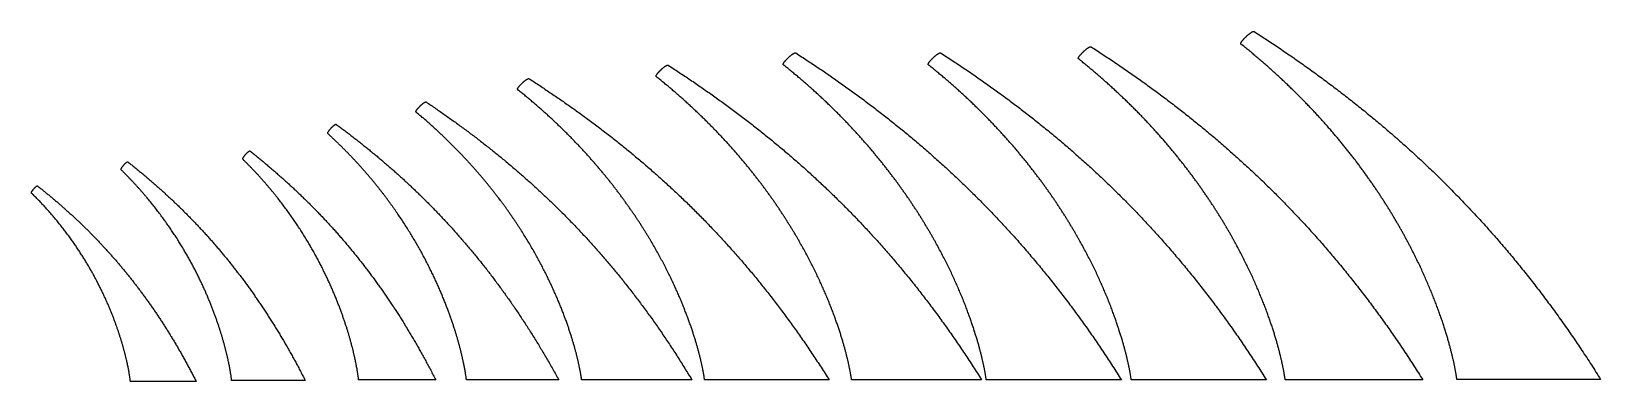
# Model space of a CAD drawing. Extents: x 1 to 390, y 1 to 88.
import ezdxf

# ---------------------------------------------------------------- set-up
doc = ezdxf.new("R2010")
doc.units = 0
doc.layers.add('IMPORT_-_GROVE_PROFILES', color=18, linetype='CONTINUOUS')

msp = doc.modelspace()

# ---------------------------------------------------------------- linework, layer by layer
at = {"layer": 'IMPORT_-_GROVE_PROFILES'}
for points in [[(354.67, 1.16), (354.65, 1.26), (354.64, 1.36), (354.63, 1.47), (354.61, 1.57), (354.6, 1.69), (354.58, 1.8), (354.56, 1.92), (354.54, 2.04), (354.53, 2.16), (354.51, 2.28), (354.48, 2.41), (354.46, 2.54), (354.44, 2.68), (354.42, 2.81), (354.39, 2.95), (354.37, 3.09), (354.34, 3.24), (354.32, 3.39), (354.29, 3.54), (354.26, 3.69), (354.23, 3.84), (354.2, 4), (354.17, 4.16), (354.13, 4.33), (354.1, 4.49), (354.07, 4.66), (354.03, 4.83), (353.99, 5.01), (353.96, 5.18), (353.92, 5.36), (353.88, 5.54), (353.84, 5.73), (353.8, 5.91), (353.75, 6.1), (353.71, 6.29), (353.66, 6.48), (353.62, 6.68), (353.57, 6.88), (353.52, 7.08), (353.47, 7.28), (353.42, 7.49), (353.37, 7.7), (353.32, 7.91), (353.27, 8.12), (353.21, 8.34), (353.15, 8.55), (353.1, 8.77), (353.04, 8.99), (352.98, 9.22), (352.92, 9.45), (352.86, 9.67), (352.79, 9.91), (352.73, 10.14), (352.66, 10.37), (352.59, 10.61), (352.53, 10.85), (352.46, 11.09), (352.39, 11.34), (352.31, 11.58), (352.24, 11.83), (352.17, 12.08), (352.09, 12.34), (352.01, 12.59), (351.93, 12.85), (351.85, 13.11), (351.77, 13.37), (351.69, 13.63), (351.6, 13.9), (351.52, 14.16), (351.43, 14.43), (351.34, 14.7), (351.25, 14.98), (351.16, 15.25), (351.07, 15.53), (350.98, 15.81), (350.88, 16.09), (350.78, 16.37), (350.68, 16.65), (350.58, 16.94), (350.48, 17.23), (350.38, 17.52), (350.28, 17.81), (350.17, 18.1), (350.06, 18.4), (349.95, 18.7), (349.84, 19), (349.73, 19.3), (349.62, 19.6), (349.5, 19.9), (349.38, 20.21), (349.27, 20.52), (349.15, 20.83), (349.02, 21.14), (348.9, 21.45), (348.78, 21.77), (348.65, 22.08), (348.52, 22.4), (348.39, 22.72), (348.26, 23.04), (348.13, 23.36), (347.99, 23.69), (347.86, 24.01), (347.72, 24.34), (347.58, 24.67), (347.44, 25), (347.29, 25.33), (347.15, 25.67), (347, 26), (346.85, 26.34), (346.7, 26.67), (346.55, 27.01), (346.4, 27.35), (346.24, 27.7), (346.09, 28.04), (345.93, 28.38), (345.77, 28.73), (345.6, 29.08), (345.44, 29.43), (345.27, 29.78), (345.1, 30.13), (344.93, 30.48), (344.76, 30.84), (344.59, 31.19), (344.41, 31.55), (344.23, 31.91), (344.06, 32.27), (343.87, 32.63), (343.69, 32.99), (343.5, 33.35), (343.32, 33.71), (343.22, 33.9), (343.13, 34.08), (343.03, 34.26), (342.94, 34.45), (342.84, 34.63), (342.74, 34.81), (342.65, 35), (342.55, 35.18), (342.45, 35.37), (342.35, 35.55), (342.25, 35.74), (342.15, 35.92), (342.05, 36.11), (341.95, 36.3), (341.85, 36.48), (341.75, 36.67), (341.65, 36.86), (341.54, 37.04), (341.44, 37.23), (341.34, 37.42), (341.23, 37.61), (341.13, 37.79), (341.02, 37.98), (340.92, 38.17), (340.81, 38.36), (340.7, 38.55), (340.59, 38.74), (340.49, 38.93), (340.38, 39.12), (340.27, 39.31), (340.16, 39.5), (340.05, 39.69), (339.94, 39.88), (339.83, 40.07), (339.72, 40.26), (339.6, 40.46), (339.49, 40.65), (339.38, 40.84), (339.26, 41.03), (339.15, 41.22), (339.04, 41.42), (338.92, 41.61), (338.8, 41.8), (338.69, 42), (338.57, 42.19), (338.45, 42.38), (338.33, 42.58), (338.22, 42.77), (338.1, 42.97), (337.98, 43.16), (337.86, 43.36), (337.74, 43.55), (337.62, 43.75), (337.49, 43.94), (337.37, 44.14), (337.25, 44.33), (337.12, 44.53), (337, 44.73), (336.88, 44.92), (336.75, 45.12), (336.62, 45.32), (336.5, 45.51), (336.37, 45.71), (336.24, 45.91), (336.12, 46.11), (335.99, 46.3), (335.86, 46.5), (335.73, 46.7), (335.6, 46.9), (335.47, 47.1), (335.34, 47.3), (335.2, 47.5), (335.07, 47.69), (334.94, 47.89), (334.81, 48.09), (334.67, 48.29), (334.54, 48.49), (334.4, 48.69), (334.26, 48.89), (334.13, 49.09), (333.99, 49.29), (333.85, 49.49), (333.71, 49.7), (333.58, 49.9), (333.44, 50.1), (333.3, 50.3), (333.16, 50.5), (333.01, 50.7), (332.87, 50.9), (332.73, 51.1), (332.59, 51.31), (332.44, 51.51), (332.3, 51.71), (332.16, 51.91), (332.01, 52.12), (331.86, 52.32), (331.72, 52.52), (331.57, 52.72), (331.42, 52.93), (331.27, 53.13), (331.12, 53.33), (330.98, 53.54), (330.83, 53.74), (330.67, 53.94), (330.52, 54.15), (330.37, 54.35), (330.22, 54.55), (330.07, 54.76), (329.91, 54.96), (329.76, 55.17), (329.6, 55.37), (329.45, 55.58), (329.29, 55.78), (329.13, 55.98), (328.98, 56.19), (328.82, 56.39), (328.66, 56.6), (328.5, 56.8), (328.34, 57.01), (328.18, 57.21), (328.02, 57.42), (327.86, 57.63), (327.69, 57.83), (327.53, 58.04), (327.37, 58.24), (327.2, 58.45), (327.04, 58.65), (326.87, 58.86), (326.7, 59.07), (326.54, 59.27), (326.37, 59.48), (326.2, 59.68), (326.03, 59.89), (325.86, 60.1), (325.69, 60.3), (325.52, 60.51), (325.35, 60.72), (325.18, 60.92), (325.01, 61.13), (324.83, 61.34), (324.66, 61.54), (324.48, 61.75), (324.31, 61.96), (324.13, 62.16), (323.96, 62.37), (323.78, 62.58), (323.6, 62.78), (323.42, 62.99), (323.24, 63.2), (323.06, 63.41), (322.88, 63.61), (322.7, 63.82), (322.52, 64.03), (322.34, 64.24), (322.15, 64.44), (321.97, 64.65), (321.79, 64.86), (321.6, 65.07), (321.41, 65.27), (321.23, 65.48), (321.04, 65.69), (320.85, 65.9), (320.66, 66.1), (320.47, 66.31), (320.29, 66.52), (320.09, 66.73), (319.9, 66.93), (319.71, 67.14), (319.52, 67.35), (319.33, 67.56), (319.13, 67.76), (318.94, 67.97), (318.74, 68.18), (318.55, 68.39), (318.35, 68.59), (318.15, 68.8), (317.95, 69.01), (317.75, 69.22), (317.55, 69.43), (317.35, 69.63), (317.15, 69.84), (316.95, 70.05), (316.75, 70.26), (316.55, 70.46), (316.34, 70.67), (316.14, 70.88), (315.93, 71.09), (315.73, 71.29), (315.52, 71.5), (315.31, 71.71), (315.11, 71.92), (314.9, 72.12), (314.69, 72.33), (314.48, 72.54), (314.27, 72.75), (314.06, 72.95), (313.84, 73.16), (313.63, 73.37), (313.42, 73.57), (313.2, 73.78), (312.99, 73.99), (312.77, 74.2), (312.56, 74.4), (312.34, 74.61), (312.12, 74.82), (311.9, 75.02), (311.68, 75.23), (311.46, 75.44), (311.24, 75.64), (311.02, 75.85), (310.8, 76.06), (310.57, 76.26), (310.35, 76.47), (310.13, 76.68), (309.9, 76.88), (309.67, 77.09), (309.45, 77.29), (309.22, 77.5), (308.99, 77.71), (308.76, 77.91), (308.53, 78.12), (308.3, 78.32), (308.07, 78.53), (307.84, 78.73), (307.61, 78.94), (307.37, 79.15), (307.14, 79.35), (306.91, 79.56), (306.67, 79.76), (306.43, 79.97), (306.2, 80.17), (305.96, 80.38), (305.72, 80.58), (305.48, 80.79), (305.24, 80.99), (305, 81.19), (304.76, 81.4), (304.52, 81.6), (304.27, 81.81), (304.03, 82.01), (303.78, 82.21), (303.54, 82.42), (303.29, 82.62), (303.05, 82.83), (302.8, 83.03), (302.55, 83.23), (302.3, 83.44), (302.05, 83.64), (301.8, 83.84), (301.55, 84.04), (301.29, 84.25), (301.04, 84.45), (301.04, 84.45), (301.03, 84.46), (301.03, 84.46), (301.02, 84.47), (301.02, 84.47), (301.01, 84.48), (301.01, 84.49), (301.01, 84.49), (301, 84.5), (301, 84.51), (301, 84.51), (301, 84.52), (301, 84.53), (300.99, 84.54), (300.99, 84.54), (300.99, 84.55), (300.99, 84.56), (300.99, 84.57), (300.99, 84.59), (300.99, 84.6), (301, 84.62), (301, 84.64), (301.01, 84.67), (301.01, 84.69), (301.02, 84.71), (301.03, 84.73), (301.04, 84.76), (301.05, 84.78), (301.06, 84.8), (301.07, 84.83), (301.09, 84.86), (301.1, 84.88), (301.12, 84.91), (301.13, 84.94), (301.15, 84.97), (301.17, 85), (301.19, 85.03), (301.21, 85.06), (301.23, 85.09), (301.25, 85.12), (301.27, 85.15), (301.3, 85.18), (301.32, 85.21), (301.35, 85.25), (301.37, 85.28), (301.4, 85.31), (301.43, 85.35), (301.45, 85.38), (301.48, 85.41), (301.54, 85.48), (301.6, 85.55), (301.66, 85.63), (301.73, 85.7), (301.79, 85.77), (301.86, 85.84), (301.93, 85.92), (302, 85.99), (302.08, 86.07), (302.15, 86.14), (302.22, 86.21), (302.3, 86.29), (302.38, 86.36), (302.45, 86.43), (302.53, 86.5), (302.61, 86.57), (302.69, 86.64), (302.77, 86.71), (302.84, 86.77), (302.92, 86.84), (303, 86.9), (303.07, 86.96), (303.15, 87.02), (303.22, 87.08), (303.3, 87.14), (303.37, 87.19), (303.41, 87.22), (303.44, 87.24), (303.48, 87.26), (303.51, 87.29), (303.55, 87.31), (303.58, 87.33), (303.61, 87.36), (303.65, 87.38), (303.68, 87.4), (303.71, 87.42), (303.74, 87.43), (303.77, 87.45), (303.8, 87.47), (303.83, 87.48), (303.86, 87.5), (303.89, 87.51), (303.92, 87.53), (303.94, 87.54), (303.97, 87.55), (304, 87.56), (304.02, 87.57), (304.05, 87.58), (304.07, 87.59), (304.09, 87.59), (304.11, 87.6), (304.14, 87.6), (304.16, 87.61), (304.17, 87.61), (304.19, 87.61), (304.21, 87.61), (304.22, 87.61), (304.23, 87.61), (304.24, 87.61), (304.24, 87.61), (304.25, 87.61), (304.26, 87.6), (304.27, 87.6), (304.27, 87.6), (304.28, 87.6), (304.29, 87.59), (304.29, 87.59), (304.3, 87.59), (304.68, 87.34), (305.06, 87.09), (305.45, 86.85), (305.83, 86.6), (306.21, 86.35), (306.59, 86.1), (306.97, 85.85), (307.35, 85.6), (307.73, 85.35), (308.11, 85.1), (308.49, 84.84), (308.87, 84.59), (309.25, 84.34), (309.63, 84.09), (310.01, 83.83), (310.38, 83.58), (310.76, 83.32), (311.14, 83.07), (311.52, 82.81), (311.89, 82.55), (312.27, 82.3), (312.64, 82.04), (313.02, 81.78), (313.39, 81.52), (313.77, 81.26), (314.14, 81), (314.52, 80.74), (314.89, 80.48), (315.26, 80.22), (315.64, 79.96), (316.01, 79.7), (316.38, 79.43), (316.75, 79.17), (317.12, 78.9), (317.5, 78.64), (317.87, 78.37), (318.24, 78.11), (318.61, 77.84), (318.98, 77.57), (319.35, 77.31), (319.71, 77.04), (320.08, 76.77), (320.45, 76.5), (320.82, 76.23), (321.19, 75.96), (321.55, 75.69), (321.92, 75.42), (322.29, 75.14), (322.65, 74.87), (323.02, 74.6), (323.39, 74.32), (323.75, 74.05), (324.12, 73.77), (324.48, 73.49), (324.84, 73.22), (325.21, 72.94), (325.57, 72.66), (325.93, 72.38), (326.3, 72.1), (326.66, 71.82), (327.02, 71.54), (327.38, 71.26), (327.74, 70.98), (328.1, 70.7), (328.46, 70.41), (328.82, 70.13), (329.18, 69.85), (329.54, 69.56), (329.9, 69.27), (330.26, 68.99), (330.62, 68.7), (330.98, 68.41), (331.34, 68.12), (331.69, 67.84), (332.05, 67.55), (332.41, 67.25), (332.76, 66.96), (333.12, 66.67), (333.47, 66.38), (333.83, 66.09), (334.18, 65.79), (334.54, 65.5), (334.89, 65.2), (335.24, 64.91), (335.6, 64.61), (335.95, 64.31), (336.3, 64.01), (336.66, 63.71), (337.01, 63.41), (337.36, 63.11), (337.71, 62.81), (338.06, 62.51), (338.41, 62.21), (338.76, 61.9), (339.11, 61.6), (339.46, 61.3), (339.81, 60.99), (340.16, 60.68), (340.5, 60.38), (340.85, 60.07), (341.2, 59.76), (341.55, 59.45), (341.89, 59.14), (342.24, 58.83), (342.59, 58.52), (342.93, 58.21), (343.28, 57.89), (343.62, 57.58), (343.97, 57.26), (344.31, 56.95), (344.65, 56.63), (345, 56.32), (345.34, 56), (345.68, 55.68), (346.02, 55.36), (346.37, 55.04), (346.71, 54.72), (347.05, 54.4), (347.39, 54.07), (347.73, 53.75), (348.07, 53.43), (348.41, 53.1), (348.75, 52.78), (349.09, 52.45), (349.42, 52.12), (349.76, 51.79), (350.1, 51.47), (350.44, 51.14), (350.77, 50.81), (351.11, 50.47), (351.45, 50.14), (351.78, 49.81), (352.12, 49.47), (352.45, 49.14), (352.79, 48.8), (353.12, 48.47), (353.46, 48.13), (353.79, 47.79), (354.12, 47.45), (354.45, 47.11), (354.79, 46.77), (355.12, 46.43), (355.45, 46.09), (355.78, 45.74), (356.11, 45.4), (356.44, 45.06), (356.77, 44.71), (357.1, 44.36), (357.43, 44.01), (357.76, 43.67), (358.09, 43.32), (358.42, 42.97), (358.74, 42.62), (359.07, 42.26), (359.4, 41.91), (359.73, 41.56), (360.05, 41.2), (360.38, 40.85), (360.7, 40.49), (361.03, 40.13), (361.35, 39.77), (361.68, 39.41), (362, 39.05), (362.32, 38.69), (362.65, 38.33), (362.97, 37.97), (363.29, 37.6), (363.61, 37.24), (363.94, 36.87), (364.26, 36.5), (364.58, 36.14), (364.9, 35.77), (365.22, 35.4), (365.54, 35.03), (365.86, 34.66), (366.17, 34.28), (366.49, 33.91), (366.81, 33.54), (367.13, 33.16), (367.45, 32.78), (367.76, 32.41), (368.08, 32.03), (368.4, 31.65), (368.71, 31.27), (369.03, 30.89), (369.34, 30.51), (369.66, 30.12), (369.97, 29.74), (370.28, 29.35), (370.6, 28.97), (370.91, 28.58), (371.22, 28.19), (371.53, 27.8), (371.85, 27.41), (372.16, 27.02), (372.47, 26.63), (372.78, 26.24), (373.09, 25.84), (373.4, 25.45), (373.71, 25.05), (374.02, 24.65), (374.32, 24.26), (374.63, 23.86), (374.94, 23.46), (375.25, 23.06), (375.55, 22.65), (375.86, 22.25), (376.17, 21.85), (376.47, 21.44), (376.78, 21.03), (377.08, 20.63), (377.39, 20.22), (377.69, 19.81), (377.99, 19.4), (378.3, 18.99), (378.6, 18.57), (378.9, 18.16), (379.21, 17.74), (379.51, 17.33), (379.81, 16.91), (380.11, 16.49), (380.41, 16.07), (380.71, 15.65), (381.01, 15.23), (381.31, 14.81), (381.61, 14.39), (381.91, 13.96), (382.2, 13.54), (382.5, 13.11), (382.8, 12.68), (383.1, 12.25), (383.39, 11.82), (383.69, 11.39), (383.98, 10.96), (384.28, 10.52), (384.57, 10.09), (384.87, 9.65), (385.16, 9.22), (385.45, 8.78), (385.75, 8.34), (386.04, 7.9), (386.33, 7.46), (386.62, 7.02), (386.92, 6.57), (387.21, 6.13), (387.5, 5.68), (387.79, 5.23), (388.08, 4.79), (388.37, 4.34), (388.66, 3.89), (388.94, 3.43), (389.23, 2.98), (389.52, 2.53), (389.81, 2.07), (390.09, 1.62), (390.38, 1.16)], [(237.77, 1.03), (237.75, 1.12), (237.74, 1.22), (237.73, 1.32), (237.71, 1.42), (237.7, 1.53), (237.68, 1.63), (237.67, 1.74), (237.65, 1.86), (237.63, 1.97), (237.61, 2.09), (237.59, 2.21), (237.57, 2.33), (237.55, 2.46), (237.53, 2.59), (237.51, 2.72), (237.48, 2.85), (237.46, 2.99), (237.43, 3.12), (237.41, 3.27), (237.38, 3.41), (237.35, 3.56), (237.32, 3.7), (237.3, 3.85), (237.26, 4.01), (237.23, 4.16), (237.2, 4.32), (237.17, 4.48), (237.13, 4.65), (237.1, 4.81), (237.06, 4.98), (237.02, 5.15), (236.99, 5.32), (236.95, 5.5), (236.91, 5.68), (236.87, 5.86), (236.82, 6.04), (236.78, 6.22), (236.74, 6.41), (236.69, 6.6), (236.64, 6.79), (236.6, 6.98), (236.55, 7.18), (236.5, 7.37), (236.45, 7.57), (236.4, 7.78), (236.34, 7.98), (236.29, 8.19), (236.23, 8.4), (236.18, 8.61), (236.12, 8.82), (236.06, 9.03), (236, 9.25), (235.94, 9.47), (235.88, 9.69), (235.82, 9.92), (235.75, 10.14), (235.69, 10.37), (235.62, 10.6), (235.55, 10.83), (235.48, 11.06), (235.41, 11.3), (235.34, 11.54), (235.27, 11.78), (235.19, 12.02), (235.12, 12.26), (235.04, 12.51), (234.96, 12.75), (234.89, 13), (234.8, 13.25), (234.72, 13.51), (234.64, 13.76), (234.56, 14.02), (234.47, 14.28), (234.38, 14.54), (234.29, 14.8), (234.2, 15.06), (234.11, 15.33), (234.02, 15.6), (233.93, 15.86), (233.83, 16.14), (233.73, 16.41), (233.64, 16.68), (233.54, 16.96), (233.44, 17.24), (233.33, 17.52), (233.23, 17.8), (233.12, 18.08), (233.02, 18.36), (232.91, 18.65), (232.8, 18.94), (232.69, 19.23), (232.58, 19.52), (232.46, 19.81), (232.35, 20.11), (232.23, 20.4), (232.11, 20.7), (231.99, 21), (231.87, 21.3), (231.74, 21.6), (231.62, 21.9), (231.49, 22.21), (231.36, 22.51), (231.23, 22.82), (231.1, 23.13), (230.97, 23.44), (230.84, 23.75), (230.7, 24.07), (230.56, 24.38), (230.42, 24.7), (230.28, 25.01), (230.14, 25.33), (229.99, 25.65), (229.85, 25.97), (229.7, 26.3), (229.55, 26.62), (229.4, 26.95), (229.25, 27.27), (229.09, 27.6), (228.93, 27.93), (228.78, 28.26), (228.62, 28.59), (228.45, 28.93), (228.29, 29.26), (228.13, 29.6), (227.96, 29.93), (227.79, 30.27), (227.62, 30.61), (227.45, 30.95), (227.27, 31.29), (227.1, 31.63), (226.92, 31.97), (226.74, 32.32), (226.56, 32.66), (226.37, 33.01), (226.19, 33.36), (226, 33.71), (225.81, 34.06), (225.62, 34.41), (225.43, 34.76), (225.33, 34.93), (225.23, 35.11), (225.14, 35.29), (225.04, 35.46), (224.94, 35.64), (224.84, 35.82), (224.74, 36), (224.64, 36.18), (224.54, 36.35), (224.44, 36.53), (224.33, 36.71), (224.23, 36.89), (224.13, 37.07), (224.02, 37.25), (223.92, 37.43), (223.82, 37.61), (223.71, 37.79), (223.61, 37.97), (223.5, 38.15), (223.39, 38.33), (223.29, 38.51), (223.18, 38.69), (223.07, 38.87), (222.96, 39.05), (222.85, 39.23), (222.74, 39.41), (222.63, 39.6), (222.52, 39.78), (222.41, 39.96), (222.3, 40.14), (222.19, 40.33), (222.08, 40.51), (221.96, 40.69), (221.85, 40.88), (221.74, 41.06), (221.62, 41.24), (221.51, 41.43), (221.39, 41.61), (221.28, 41.8), (221.16, 41.98), (221.04, 42.17), (220.92, 42.35), (220.81, 42.54), (220.69, 42.72), (220.57, 42.91), (220.45, 43.09), (220.33, 43.28), (220.21, 43.46), (220.09, 43.65), (219.96, 43.84), (219.84, 44.02), (219.72, 44.21), (219.6, 44.4), (219.47, 44.58), (219.35, 44.77), (219.22, 44.96), (219.1, 45.15), (218.97, 45.33), (218.84, 45.52), (218.72, 45.71), (218.59, 45.9), (218.46, 46.09), (218.33, 46.27), (218.2, 46.46), (218.07, 46.65), (217.94, 46.84), (217.81, 47.03), (217.68, 47.22), (217.55, 47.41), (217.41, 47.6), (217.28, 47.79), (217.15, 47.98), (217.01, 48.16), (216.88, 48.35), (216.74, 48.54), (216.61, 48.73), (216.47, 48.93), (216.33, 49.12), (216.19, 49.31), (216.06, 49.5), (215.92, 49.69), (215.78, 49.88), (215.64, 50.07), (215.5, 50.26), (215.36, 50.45), (215.21, 50.64), (215.07, 50.83), (214.93, 51.03), (214.79, 51.22), (214.64, 51.41), (214.5, 51.6), (214.35, 51.79), (214.21, 51.99), (214.06, 52.18), (213.91, 52.37), (213.77, 52.56), (213.62, 52.75), (213.47, 52.95), (213.32, 53.14), (213.17, 53.33), (213.02, 53.53), (212.87, 53.72), (212.72, 53.91), (212.56, 54.1), (212.41, 54.3), (212.26, 54.49), (212.1, 54.68), (211.95, 54.88), (211.79, 55.07), (211.64, 55.26), (211.48, 55.46), (211.33, 55.65), (211.17, 55.85), (211.01, 56.04), (210.85, 56.23), (210.69, 56.43), (210.53, 56.62), (210.37, 56.81), (210.21, 57.01), (210.05, 57.2), (209.89, 57.4), (209.72, 57.59), (209.56, 57.79), (209.4, 57.98), (209.23, 58.17), (209.07, 58.37), (208.9, 58.56), (208.73, 58.76), (208.57, 58.95), (208.4, 59.15), (208.23, 59.34), (208.06, 59.54), (207.89, 59.73), (207.72, 59.93), (207.55, 60.12), (207.38, 60.32), (207.21, 60.51), (207.03, 60.71), (206.86, 60.9), (206.69, 61.1), (206.51, 61.29), (206.34, 61.49), (206.16, 61.68), (205.98, 61.88), (205.81, 62.07), (205.63, 62.27), (205.45, 62.46), (205.27, 62.66), (205.09, 62.85), (204.91, 63.05), (204.73, 63.24), (204.55, 63.44), (204.37, 63.63), (204.18, 63.83), (204, 64.02), (203.81, 64.22), (203.63, 64.41), (203.44, 64.61), (203.26, 64.8), (203.07, 65), (202.88, 65.19), (202.69, 65.39), (202.51, 65.58), (202.32, 65.78), (202.13, 65.98), (201.94, 66.17), (201.74, 66.37), (201.55, 66.56), (201.36, 66.76), (201.17, 66.95), (200.97, 67.15), (200.78, 67.34), (200.58, 67.54), (200.39, 67.73), (200.19, 67.93), (199.99, 68.12), (199.79, 68.31), (199.59, 68.51), (199.4, 68.7), (199.2, 68.9), (198.99, 69.09), (198.79, 69.29), (198.59, 69.48), (198.39, 69.68), (198.18, 69.87), (197.98, 70.07), (197.78, 70.26), (197.57, 70.46), (197.36, 70.65), (197.16, 70.84), (196.95, 71.04), (196.74, 71.23), (196.53, 71.43), (196.32, 71.62), (196.11, 71.81), (195.9, 72.01), (195.69, 72.2), (195.48, 72.4), (195.26, 72.59), (195.05, 72.78), (194.84, 72.98), (194.62, 73.17), (194.41, 73.36), (194.19, 73.56), (193.97, 73.75), (193.75, 73.94), (193.54, 74.14), (193.32, 74.33), (193.1, 74.52), (192.88, 74.72), (192.65, 74.91), (192.43, 75.1), (192.21, 75.29), (191.99, 75.49), (191.76, 75.68), (191.54, 75.87), (191.31, 76.06), (191.08, 76.25), (190.86, 76.45), (190.63, 76.64), (190.4, 76.83), (190.17, 77.02), (189.94, 77.21), (189.71, 77.41), (189.48, 77.6), (189.25, 77.79), (189.01, 77.98), (188.78, 78.17), (188.55, 78.36), (188.31, 78.55), (188.08, 78.74), (187.84, 78.93), (187.6, 79.12), (187.36, 79.31), (187.36, 79.32), (187.35, 79.32), (187.35, 79.33), (187.35, 79.33), (187.34, 79.34), (187.34, 79.34), (187.33, 79.35), (187.33, 79.36), (187.33, 79.36), (187.33, 79.37), (187.32, 79.37), (187.32, 79.38), (187.32, 79.39), (187.32, 79.4), (187.32, 79.4), (187.32, 79.41), (187.32, 79.43), (187.32, 79.44), (187.32, 79.46), (187.32, 79.48), (187.33, 79.5), (187.33, 79.52), (187.34, 79.54), (187.34, 79.56), (187.35, 79.58), (187.36, 79.6), (187.37, 79.63), (187.38, 79.65), (187.39, 79.67), (187.41, 79.7), (187.42, 79.72), (187.44, 79.75), (187.45, 79.77), (187.47, 79.8), (187.48, 79.83), (187.5, 79.86), (187.52, 79.88), (187.54, 79.91), (187.56, 79.94), (187.58, 79.97), (187.6, 80), (187.63, 80.03), (187.65, 80.06), (187.67, 80.09), (187.7, 80.13), (187.72, 80.16), (187.78, 80.22), (187.83, 80.29), (187.89, 80.35), (187.95, 80.42), (188.01, 80.49), (188.07, 80.56), (188.13, 80.63), (188.2, 80.7), (188.27, 80.76), (188.33, 80.83), (188.4, 80.9), (188.47, 80.97), (188.55, 81.04), (188.62, 81.11), (188.69, 81.18), (188.76, 81.24), (188.84, 81.31), (188.91, 81.37), (188.98, 81.44), (189.06, 81.5), (189.13, 81.56), (189.2, 81.62), (189.27, 81.68), (189.34, 81.74), (189.41, 81.79), (189.48, 81.84), (189.55, 81.89), (189.62, 81.94), (189.65, 81.96), (189.68, 81.98), (189.72, 82.01), (189.75, 82.03), (189.78, 82.05), (189.81, 82.07), (189.84, 82.09), (189.87, 82.1), (189.9, 82.12), (189.93, 82.14), (189.96, 82.15), (189.98, 82.17), (190.01, 82.18), (190.04, 82.2), (190.06, 82.21), (190.09, 82.22), (190.11, 82.23), (190.14, 82.24), (190.16, 82.25), (190.18, 82.26), (190.21, 82.27), (190.23, 82.27), (190.25, 82.28), (190.27, 82.28), (190.29, 82.28), (190.31, 82.29), (190.32, 82.29), (190.34, 82.29), (190.36, 82.29), (190.36, 82.29), (190.37, 82.28), (190.38, 82.28), (190.39, 82.28), (190.39, 82.28), (190.4, 82.28), (190.41, 82.28), (190.41, 82.27), (190.42, 82.27), (190.42, 82.27), (190.78, 82.03), (191.14, 81.8), (191.5, 81.57), (191.86, 81.33), (192.22, 81.1), (192.58, 80.87), (192.94, 80.63), (193.29, 80.4), (193.65, 80.16), (194.01, 79.92), (194.36, 79.69), (194.72, 79.45), (195.08, 79.21), (195.43, 78.97), (195.79, 78.73), (196.14, 78.5), (196.5, 78.26), (196.85, 78.02), (197.21, 77.78), (197.56, 77.53), (197.91, 77.29), (198.27, 77.05), (198.62, 76.81), (198.97, 76.56), (199.32, 76.32), (199.67, 76.08), (200.03, 75.83), (200.38, 75.59), (200.73, 75.34), (201.08, 75.09), (201.43, 74.85), (201.78, 74.6), (202.13, 74.35), (202.48, 74.1), (202.83, 73.85), (203.17, 73.61), (203.52, 73.36), (203.87, 73.1), (204.22, 72.85), (204.57, 72.6), (204.91, 72.35), (205.26, 72.1), (205.6, 71.84), (205.95, 71.59), (206.3, 71.33), (206.64, 71.08), (206.99, 70.82), (207.33, 70.57), (207.67, 70.31), (208.02, 70.05), (208.36, 69.8), (208.71, 69.54), (209.05, 69.28), (209.39, 69.02), (209.73, 68.76), (210.07, 68.5), (210.42, 68.24), (210.76, 67.97), (211.1, 67.71), (211.44, 67.45), (211.78, 67.18), (212.12, 66.92), (212.46, 66.66), (212.8, 66.39), (213.14, 66.12), (213.47, 65.86), (213.81, 65.59), (214.15, 65.32), (214.49, 65.05), (214.82, 64.78), (215.16, 64.51), (215.5, 64.24), (215.83, 63.97), (216.17, 63.7), (216.51, 63.43), (216.84, 63.15), (217.18, 62.88), (217.51, 62.61), (217.84, 62.33), (218.18, 62.05), (218.51, 61.78), (218.84, 61.5), (219.18, 61.22), (219.51, 60.94), (219.84, 60.67), (220.17, 60.39), (220.5, 60.11), (220.83, 59.82), (221.17, 59.54), (221.5, 59.26), (221.83, 58.98), (222.15, 58.69), (222.48, 58.41), (222.81, 58.12), (223.14, 57.84), (223.47, 57.55), (223.8, 57.26), (224.13, 56.98), (224.45, 56.69), (224.78, 56.4), (225.11, 56.11), (225.43, 55.82), (225.76, 55.53), (226.08, 55.23), (226.41, 54.94), (226.73, 54.65), (227.06, 54.35), (227.38, 54.06), (227.7, 53.76), (228.03, 53.47), (228.35, 53.17), (228.67, 52.87), (229, 52.57), (229.32, 52.27), (229.64, 51.97), (229.96, 51.67), (230.28, 51.37), (230.6, 51.07), (230.92, 50.77), (231.24, 50.46), (231.56, 50.16), (231.88, 49.85), (232.2, 49.55), (232.52, 49.24), (232.84, 48.93), (233.15, 48.62), (233.47, 48.31), (233.79, 48), (234.1, 47.69), (234.42, 47.38), (234.74, 47.07), (235.05, 46.76), (235.37, 46.44), (235.68, 46.13), (236, 45.81), (236.31, 45.49), (236.62, 45.18), (236.94, 44.86), (237.25, 44.54), (237.56, 44.22), (237.88, 43.9), (238.19, 43.58), (238.5, 43.26), (238.81, 42.94), (239.12, 42.61), (239.43, 42.29), (239.74, 41.96), (240.05, 41.64), (240.36, 41.31), (240.67, 40.98), (240.98, 40.65), (241.29, 40.32), (241.6, 39.99), (241.9, 39.66), (242.21, 39.33), (242.52, 39), (242.82, 38.67), (243.13, 38.33), (243.44, 38), (243.74, 37.66), (244.05, 37.32), (244.35, 36.98), (244.66, 36.65), (244.96, 36.31), (245.26, 35.97), (245.57, 35.63), (245.87, 35.28), (246.17, 34.94), (246.47, 34.6), (246.78, 34.25), (247.08, 33.91), (247.38, 33.56), (247.68, 33.21), (247.98, 32.86), (248.28, 32.51), (248.58, 32.16), (248.88, 31.81), (249.18, 31.46), (249.48, 31.11), (249.77, 30.75), (250.07, 30.4), (250.37, 30.04), (250.67, 29.69), (250.96, 29.33), (251.26, 28.97), (251.55, 28.61), (251.85, 28.25), (252.15, 27.89), (252.44, 27.53), (252.73, 27.17), (253.03, 26.8), (253.32, 26.44), (253.62, 26.07), (253.91, 25.71), (254.2, 25.34), (254.49, 24.97), (254.79, 24.6), (255.08, 24.23), (255.37, 23.86), (255.66, 23.49), (255.95, 23.11), (256.24, 22.74), (256.53, 22.36), (256.82, 21.99), (257.11, 21.61), (257.39, 21.23), (257.68, 20.85), (257.97, 20.47), (258.26, 20.09), (258.54, 19.71), (258.83, 19.33), (259.12, 18.94), (259.4, 18.56), (259.69, 18.17), (259.97, 17.78), (260.26, 17.4), (260.54, 17.01), (260.83, 16.62), (261.11, 16.23), (261.39, 15.83), (261.68, 15.44), (261.96, 15.05), (262.24, 14.65), (262.52, 14.26), (262.8, 13.86), (263.08, 13.46), (263.36, 13.06), (263.64, 12.66), (263.92, 12.26), (264.2, 11.86), (264.48, 11.46), (264.76, 11.05), (265.04, 10.65), (265.32, 10.24), (265.59, 9.83), (265.87, 9.42), (266.15, 9.01), (266.42, 8.6), (266.7, 8.19), (266.98, 7.78), (267.25, 7.37), (267.52, 6.95), (267.8, 6.54), (268.07, 6.12), (268.35, 5.7), (268.62, 5.28), (268.89, 4.86), (269.16, 4.44), (269.44, 4.02), (269.71, 3.59), (269.98, 3.17), (270.25, 2.74), (270.52, 2.32), (270.79, 1.89), (271.06, 1.46), (271.33, 1.03)], [(273.78, 1.03), (273.77, 1.12), (273.76, 1.22), (273.75, 1.32), (273.73, 1.42), (273.72, 1.53), (273.7, 1.63), (273.68, 1.74), (273.67, 1.86), (273.65, 1.97), (273.63, 2.09), (273.61, 2.21), (273.59, 2.33), (273.57, 2.46), (273.55, 2.59), (273.53, 2.72), (273.5, 2.85), (273.48, 2.99), (273.45, 3.12), (273.43, 3.27), (273.4, 3.41), (273.37, 3.56), (273.34, 3.7), (273.31, 3.85), (273.28, 4.01), (273.25, 4.16), (273.22, 4.32), (273.18, 4.48), (273.15, 4.65), (273.11, 4.81), (273.08, 4.98), (273.04, 5.15), (273, 5.32), (272.96, 5.5), (272.92, 5.68), (272.88, 5.86), (272.84, 6.04), (272.8, 6.22), (272.75, 6.41), (272.71, 6.6), (272.66, 6.79), (272.61, 6.98), (272.57, 7.18), (272.52, 7.37), (272.46, 7.57), (272.41, 7.78), (272.36, 7.98), (272.31, 8.19), (272.25, 8.4), (272.2, 8.61), (272.14, 8.82), (272.08, 9.03), (272.02, 9.25), (271.96, 9.47), (271.9, 9.69), (271.83, 9.92), (271.77, 10.14), (271.7, 10.37), (271.64, 10.6), (271.57, 10.83), (271.5, 11.06), (271.43, 11.3), (271.36, 11.54), (271.29, 11.78), (271.21, 12.02), (271.14, 12.26), (271.06, 12.51), (270.98, 12.75), (270.9, 13), (270.82, 13.25), (270.74, 13.51), (270.66, 13.76), (270.57, 14.02), (270.49, 14.28), (270.4, 14.54), (270.31, 14.8), (270.22, 15.06), (270.13, 15.33), (270.04, 15.6), (269.94, 15.86), (269.85, 16.14), (269.75, 16.41), (269.65, 16.68), (269.55, 16.96), (269.45, 17.24), (269.35, 17.52), (269.25, 17.8), (269.14, 18.08), (269.03, 18.36), (268.93, 18.65), (268.82, 18.94), (268.71, 19.23), (268.59, 19.52), (268.48, 19.81), (268.36, 20.11), (268.25, 20.4), (268.13, 20.7), (268.01, 21), (267.88, 21.3), (267.76, 21.6), (267.64, 21.9), (267.51, 22.21), (267.38, 22.51), (267.25, 22.82), (267.12, 23.13), (266.99, 23.44), (266.85, 23.75), (266.72, 24.07), (266.58, 24.38), (266.44, 24.7), (266.3, 25.01), (266.15, 25.33), (266.01, 25.65), (265.86, 25.97), (265.72, 26.3), (265.57, 26.62), (265.41, 26.95), (265.26, 27.27), (265.11, 27.6), (264.95, 27.93), (264.79, 28.26), (264.63, 28.59), (264.47, 28.93), (264.31, 29.26), (264.14, 29.6), (263.98, 29.93), (263.81, 30.27), (263.64, 30.61), (263.46, 30.95), (263.29, 31.29), (263.11, 31.63), (262.94, 31.97), (262.76, 32.32), (262.57, 32.66), (262.39, 33.01), (262.21, 33.36), (262.02, 33.71), (261.83, 34.06), (261.64, 34.41), (261.45, 34.76), (261.35, 34.93), (261.25, 35.11), (261.15, 35.29), (261.05, 35.46), (260.95, 35.64), (260.86, 35.82), (260.76, 36), (260.65, 36.18), (260.55, 36.35), (260.45, 36.53), (260.35, 36.71), (260.25, 36.89), (260.14, 37.07), (260.04, 37.25), (259.94, 37.43), (259.83, 37.61), (259.73, 37.79), (259.62, 37.97), (259.52, 38.15), (259.41, 38.33), (259.3, 38.51), (259.2, 38.69), (259.09, 38.87), (258.98, 39.05), (258.87, 39.23), (258.76, 39.41), (258.65, 39.6), (258.54, 39.78), (258.43, 39.96), (258.32, 40.14), (258.21, 40.33), (258.09, 40.51), (257.98, 40.69), (257.87, 40.88), (257.75, 41.06), (257.64, 41.24), (257.52, 41.43), (257.41, 41.61), (257.29, 41.8), (257.18, 41.98), (257.06, 42.17), (256.94, 42.35), (256.82, 42.54), (256.7, 42.72), (256.58, 42.91), (256.46, 43.09), (256.34, 43.28), (256.22, 43.46), (256.1, 43.65), (255.98, 43.84), (255.86, 44.02), (255.73, 44.21), (255.61, 44.4), (255.49, 44.58), (255.36, 44.77), (255.24, 44.96), (255.11, 45.15), (254.99, 45.33), (254.86, 45.52), (254.73, 45.71), (254.6, 45.9), (254.48, 46.09), (254.35, 46.27), (254.22, 46.46), (254.09, 46.65), (253.96, 46.84), (253.83, 47.03), (253.69, 47.22), (253.56, 47.41), (253.43, 47.6), (253.3, 47.79), (253.16, 47.98), (253.03, 48.16), (252.89, 48.35), (252.76, 48.54), (252.62, 48.73), (252.48, 48.93), (252.35, 49.12), (252.21, 49.31), (252.07, 49.5), (251.93, 49.69), (251.79, 49.88), (251.65, 50.07), (251.51, 50.26), (251.37, 50.45), (251.23, 50.64), (251.09, 50.83), (250.94, 51.03), (250.8, 51.22), (250.66, 51.41), (250.51, 51.6), (250.37, 51.79), (250.22, 51.99), (250.08, 52.18), (249.93, 52.37), (249.78, 52.56), (249.63, 52.75), (249.48, 52.95), (249.34, 53.14), (249.19, 53.33), (249.03, 53.53), (248.88, 53.72), (248.73, 53.91), (248.58, 54.1), (248.43, 54.3), (248.27, 54.49), (248.12, 54.68), (247.97, 54.88), (247.81, 55.07), (247.65, 55.26), (247.5, 55.46), (247.34, 55.65), (247.18, 55.85), (247.03, 56.04), (246.87, 56.23), (246.71, 56.43), (246.55, 56.62), (246.39, 56.81), (246.23, 57.01), (246.06, 57.2), (245.9, 57.4), (245.74, 57.59), (245.58, 57.79), (245.41, 57.98), (245.25, 58.17), (245.08, 58.37), (244.92, 58.56), (244.75, 58.76), (244.58, 58.95), (244.41, 59.15), (244.25, 59.34), (244.08, 59.54), (243.91, 59.73), (243.74, 59.93), (243.57, 60.12), (243.39, 60.32), (243.22, 60.51), (243.05, 60.71), (242.88, 60.9), (242.7, 61.1), (242.53, 61.29), (242.35, 61.49), (242.17, 61.68), (242, 61.88), (241.82, 62.07), (241.64, 62.27), (241.46, 62.46), (241.29, 62.66), (241.11, 62.85), (240.93, 63.05), (240.74, 63.24), (240.56, 63.44), (240.38, 63.63), (240.2, 63.83), (240.01, 64.02), (239.83, 64.22), (239.64, 64.41), (239.46, 64.61), (239.27, 64.8), (239.09, 65), (238.9, 65.19), (238.71, 65.39), (238.52, 65.58), (238.33, 65.78), (238.14, 65.98), (237.95, 66.17), (237.76, 66.37), (237.57, 66.56), (237.37, 66.76), (237.18, 66.95), (236.99, 67.15), (236.79, 67.34), (236.6, 67.54), (236.4, 67.73), (236.2, 67.93), (236.01, 68.12), (235.81, 68.31), (235.61, 68.51), (235.41, 68.7), (235.21, 68.9), (235.01, 69.09), (234.81, 69.29), (234.61, 69.48), (234.4, 69.68), (234.2, 69.87), (234, 70.07), (233.79, 70.26), (233.58, 70.46), (233.38, 70.65), (233.17, 70.84), (232.96, 71.04), (232.76, 71.23), (232.55, 71.43), (232.34, 71.62), (232.13, 71.81), (231.92, 72.01), (231.7, 72.2), (231.49, 72.4), (231.28, 72.59), (231.07, 72.78), (230.85, 72.98), (230.64, 73.17), (230.42, 73.36), (230.2, 73.56), (229.99, 73.75), (229.77, 73.94), (229.55, 74.14), (229.33, 74.33), (229.11, 74.52), (228.89, 74.72), (228.67, 74.91), (228.45, 75.1), (228.22, 75.29), (228, 75.49), (227.78, 75.68), (227.55, 75.87), (227.32, 76.06), (227.1, 76.25), (226.87, 76.45), (226.64, 76.64), (226.41, 76.83), (226.19, 77.02), (225.96, 77.21), (225.72, 77.41), (225.49, 77.6), (225.26, 77.79), (225.03, 77.98), (224.79, 78.17), (224.56, 78.36), (224.33, 78.55), (224.09, 78.74), (223.85, 78.93), (223.62, 79.12), (223.38, 79.31), (223.37, 79.32), (223.37, 79.32), (223.36, 79.33), (223.36, 79.33), (223.36, 79.34), (223.35, 79.34), (223.35, 79.35), (223.35, 79.36), (223.34, 79.36), (223.34, 79.37), (223.34, 79.37), (223.34, 79.38), (223.33, 79.39), (223.33, 79.4), (223.33, 79.4), (223.33, 79.41), (223.33, 79.43), (223.33, 79.44), (223.33, 79.46), (223.34, 79.48), (223.34, 79.5), (223.35, 79.52), (223.35, 79.54), (223.36, 79.56), (223.37, 79.58), (223.38, 79.6), (223.39, 79.63), (223.4, 79.65), (223.41, 79.67), (223.42, 79.7), (223.44, 79.72), (223.45, 79.75), (223.47, 79.77), (223.48, 79.8), (223.5, 79.83), (223.52, 79.86), (223.54, 79.88), (223.56, 79.91), (223.58, 79.94), (223.6, 79.97), (223.62, 80), (223.64, 80.03), (223.67, 80.06), (223.69, 80.09), (223.71, 80.13), (223.74, 80.16), (223.79, 80.22), (223.85, 80.29), (223.9, 80.35), (223.96, 80.42), (224.02, 80.49), (224.09, 80.56), (224.15, 80.63), (224.22, 80.7), (224.28, 80.76), (224.35, 80.83), (224.42, 80.9), (224.49, 80.97), (224.56, 81.04), (224.63, 81.11), (224.71, 81.18), (224.78, 81.24), (224.85, 81.31), (224.93, 81.37), (225, 81.44), (225.07, 81.5), (225.15, 81.56), (225.22, 81.62), (225.29, 81.68), (225.36, 81.74), (225.43, 81.79), (225.5, 81.84), (225.57, 81.89), (225.63, 81.94), (225.67, 81.96), (225.7, 81.98), (225.73, 82.01), (225.76, 82.03), (225.8, 82.05), (225.83, 82.07), (225.86, 82.09), (225.89, 82.1), (225.92, 82.12), (225.94, 82.14), (225.97, 82.15), (226, 82.17), (226.03, 82.18), (226.05, 82.2), (226.08, 82.21), (226.11, 82.22), (226.13, 82.23), (226.16, 82.24), (226.18, 82.25), (226.2, 82.26), (226.22, 82.27), (226.25, 82.27), (226.27, 82.28), (226.29, 82.28), (226.31, 82.28), (226.32, 82.29), (226.34, 82.29), (226.36, 82.29), (226.37, 82.29), (226.38, 82.29), (226.39, 82.28), (226.4, 82.28), (226.4, 82.28), (226.41, 82.28), (226.42, 82.28), (226.42, 82.28), (226.43, 82.27), (226.43, 82.27), (226.44, 82.27), (226.8, 82.03), (227.16, 81.8), (227.52, 81.57), (227.88, 81.33), (228.24, 81.1), (228.59, 80.87), (228.95, 80.63), (229.31, 80.4), (229.67, 80.16), (230.02, 79.92), (230.38, 79.69), (230.74, 79.45), (231.09, 79.21), (231.45, 78.97), (231.8, 78.73), (232.16, 78.5), (232.51, 78.26), (232.87, 78.02), (233.22, 77.78), (233.58, 77.53), (233.93, 77.29), (234.28, 77.05), (234.64, 76.81), (234.99, 76.56), (235.34, 76.32), (235.69, 76.08), (236.04, 75.83), (236.39, 75.59), (236.75, 75.34), (237.1, 75.09), (237.45, 74.85), (237.8, 74.6), (238.15, 74.35), (238.49, 74.1), (238.84, 73.85), (239.19, 73.61), (239.54, 73.36), (239.89, 73.1), (240.23, 72.85), (240.58, 72.6), (240.93, 72.35), (241.28, 72.1), (241.62, 71.84), (241.97, 71.59), (242.31, 71.33), (242.66, 71.08), (243, 70.82), (243.35, 70.57), (243.69, 70.31), (244.04, 70.05), (244.38, 69.8), (244.72, 69.54), (245.07, 69.28), (245.41, 69.02), (245.75, 68.76), (246.09, 68.5), (246.43, 68.24), (246.77, 67.97), (247.12, 67.71), (247.46, 67.45), (247.8, 67.18), (248.14, 66.92), (248.47, 66.66), (248.81, 66.39), (249.15, 66.12), (249.49, 65.86), (249.83, 65.59), (250.17, 65.32), (250.5, 65.05), (250.84, 64.78), (251.18, 64.51), (251.52, 64.24), (251.85, 63.97), (252.19, 63.7), (252.52, 63.43), (252.86, 63.15), (253.19, 62.88), (253.53, 62.61), (253.86, 62.33), (254.19, 62.05), (254.53, 61.78), (254.86, 61.5), (255.19, 61.22), (255.53, 60.94), (255.86, 60.67), (256.19, 60.39), (256.52, 60.11), (256.85, 59.82), (257.18, 59.54), (257.51, 59.26), (257.84, 58.98), (258.17, 58.69), (258.5, 58.41), (258.83, 58.12), (259.16, 57.84), (259.49, 57.55), (259.81, 57.26), (260.14, 56.98), (260.47, 56.69), (260.8, 56.4), (261.12, 56.11), (261.45, 55.82), (261.77, 55.53), (262.1, 55.23), (262.42, 54.94), (262.75, 54.65), (263.07, 54.35), (263.4, 54.06), (263.72, 53.76), (264.04, 53.47), (264.37, 53.17), (264.69, 52.87), (265.01, 52.57), (265.33, 52.27), (265.66, 51.97), (265.98, 51.67), (266.3, 51.37), (266.62, 51.07), (266.94, 50.77), (267.26, 50.46), (267.58, 50.16), (267.9, 49.85), (268.22, 49.55), (268.53, 49.24), (268.85, 48.93), (269.17, 48.62), (269.49, 48.31), (269.8, 48), (270.12, 47.69), (270.44, 47.38), (270.75, 47.07), (271.07, 46.76), (271.38, 46.44), (271.7, 46.13), (272.01, 45.81), (272.33, 45.49), (272.64, 45.18), (272.95, 44.86), (273.27, 44.54), (273.58, 44.22), (273.89, 43.9), (274.2, 43.58), (274.52, 43.26), (274.83, 42.94), (275.14, 42.61), (275.45, 42.29), (275.76, 41.96), (276.07, 41.64), (276.38, 41.31), (276.69, 40.98), (277, 40.65), (277.3, 40.32), (277.61, 39.99), (277.92, 39.66), (278.23, 39.33), (278.53, 39), (278.84, 38.67), (279.15, 38.33), (279.45, 38), (279.76, 37.66), (280.06, 37.32), (280.37, 36.98), (280.67, 36.65), (280.98, 36.31), (281.28, 35.97), (281.58, 35.63), (281.89, 35.28), (282.19, 34.94), (282.49, 34.6), (282.79, 34.25), (283.09, 33.91), (283.4, 33.56), (283.7, 33.21), (284, 32.86), (284.3, 32.51), (284.6, 32.16), (284.9, 31.81), (285.19, 31.46), (285.49, 31.11), (285.79, 30.75), (286.09, 30.4), (286.39, 30.04), (286.68, 29.69), (286.98, 29.33), (287.28, 28.97), (287.57, 28.61), (287.87, 28.25), (288.16, 27.89), (288.46, 27.53), (288.75, 27.17), (289.05, 26.8), (289.34, 26.44), (289.63, 26.07), (289.93, 25.71), (290.22, 25.34), (290.51, 24.97), (290.8, 24.6), (291.09, 24.23), (291.38, 23.86), (291.68, 23.49), (291.97, 23.11), (292.26, 22.74), (292.55, 22.36), (292.83, 21.99), (293.12, 21.61), (293.41, 21.23), (293.7, 20.85), (293.99, 20.47), (294.27, 20.09), (294.56, 19.71), (294.85, 19.33), (295.13, 18.94), (295.42, 18.56), (295.71, 18.17), (295.99, 17.78), (296.28, 17.4), (296.56, 17.01), (296.84, 16.62), (297.13, 16.23), (297.41, 15.83), (297.69, 15.44), (297.97, 15.05), (298.26, 14.65), (298.54, 14.26), (298.82, 13.86), (299.1, 13.46), (299.38, 13.06), (299.66, 12.66), (299.94, 12.26), (300.22, 11.86), (300.5, 11.46), (300.78, 11.05), (301.06, 10.65), (301.33, 10.24), (301.61, 9.83), (301.89, 9.42), (302.16, 9.01), (302.44, 8.6), (302.72, 8.19), (302.99, 7.78), (303.27, 7.37), (303.54, 6.95), (303.82, 6.54), (304.09, 6.12), (304.36, 5.7), (304.64, 5.28), (304.91, 4.86), (305.18, 4.44), (305.45, 4.02), (305.73, 3.59), (306, 3.17), (306.27, 2.74), (306.54, 2.32), (306.81, 1.89), (307.08, 1.46), (307.35, 1.03)], [(312.02, 1.03), (312.01, 1.13), (312, 1.22), (311.98, 1.33), (311.97, 1.43), (311.95, 1.54), (311.94, 1.64), (311.92, 1.76), (311.9, 1.87), (311.89, 1.99), (311.87, 2.11), (311.85, 2.23), (311.83, 2.36), (311.81, 2.48), (311.78, 2.62), (311.76, 2.75), (311.74, 2.88), (311.71, 3.02), (311.69, 3.16), (311.66, 3.31), (311.63, 3.45), (311.6, 3.6), (311.57, 3.75), (311.54, 3.91), (311.51, 4.06), (311.48, 4.22), (311.45, 4.38), (311.41, 4.55), (311.38, 4.71), (311.34, 4.88), (311.3, 5.05), (311.27, 5.23), (311.23, 5.4), (311.19, 5.58), (311.15, 5.76), (311.11, 5.94), (311.06, 6.13), (311.02, 6.32), (310.97, 6.51), (310.93, 6.7), (310.88, 6.89), (310.83, 7.09), (310.78, 7.29), (310.73, 7.49), (310.68, 7.7), (310.63, 7.9), (310.57, 8.11), (310.52, 8.32), (310.46, 8.53), (310.41, 8.75), (310.35, 8.96), (310.29, 9.18), (310.23, 9.41), (310.16, 9.63), (310.1, 9.85), (310.04, 10.08), (309.97, 10.31), (309.91, 10.54), (309.84, 10.78), (309.77, 11.01), (309.7, 11.25), (309.63, 11.49), (309.55, 11.73), (309.48, 11.98), (309.4, 12.22), (309.33, 12.47), (309.25, 12.72), (309.17, 12.97), (309.09, 13.23), (309.01, 13.48), (308.92, 13.74), (308.84, 14), (308.75, 14.26), (308.67, 14.52), (308.58, 14.79), (308.49, 15.06), (308.4, 15.32), (308.3, 15.6), (308.21, 15.87), (308.11, 16.14), (308.02, 16.42), (307.92, 16.7), (307.82, 16.98), (307.72, 17.26), (307.61, 17.54), (307.51, 17.82), (307.4, 18.11), (307.29, 18.4), (307.19, 18.69), (307.08, 18.98), (306.96, 19.27), (306.85, 19.57), (306.74, 19.86), (306.62, 20.16), (306.5, 20.46), (306.38, 20.76), (306.26, 21.07), (306.14, 21.37), (306.01, 21.68), (305.89, 21.98), (305.76, 22.29), (305.63, 22.6), (305.5, 22.91), (305.37, 23.23), (305.24, 23.54), (305.1, 23.86), (304.96, 24.18), (304.82, 24.5), (304.68, 24.82), (304.54, 25.14), (304.4, 25.46), (304.25, 25.79), (304.1, 26.11), (303.96, 26.44), (303.81, 26.77), (303.65, 27.1), (303.5, 27.43), (303.34, 27.76), (303.19, 28.1), (303.03, 28.43), (302.86, 28.77), (302.7, 29.11), (302.54, 29.45), (302.37, 29.79), (302.2, 30.13), (302.03, 30.47), (301.86, 30.82), (301.69, 31.16), (301.51, 31.51), (301.33, 31.86), (301.15, 32.2), (300.97, 32.55), (300.79, 32.91), (300.61, 33.26), (300.42, 33.61), (300.23, 33.96), (300.04, 34.32), (299.94, 34.5), (299.85, 34.68), (299.75, 34.85), (299.65, 35.03), (299.55, 35.21), (299.46, 35.39), (299.36, 35.57), (299.26, 35.75), (299.16, 35.93), (299.06, 36.11), (298.96, 36.29), (298.85, 36.47), (298.75, 36.65), (298.65, 36.83), (298.55, 37.02), (298.44, 37.2), (298.34, 37.38), (298.24, 37.56), (298.13, 37.74), (298.02, 37.93), (297.92, 38.11), (297.81, 38.29), (297.71, 38.47), (297.6, 38.66), (297.49, 38.84), (297.38, 39.03), (297.27, 39.21), (297.16, 39.39), (297.05, 39.58), (296.94, 39.76), (296.83, 39.95), (296.72, 40.13), (296.61, 40.32), (296.5, 40.51), (296.38, 40.69), (296.27, 40.88), (296.16, 41.06), (296.04, 41.25), (295.93, 41.44), (295.81, 41.62), (295.69, 41.81), (295.58, 42), (295.46, 42.19), (295.34, 42.37), (295.22, 42.56), (295.11, 42.75), (294.99, 42.94), (294.87, 43.13), (294.75, 43.31), (294.62, 43.5), (294.5, 43.69), (294.38, 43.88), (294.26, 44.07), (294.14, 44.26), (294.01, 44.45), (293.89, 44.64), (293.76, 44.83), (293.64, 45.02), (293.51, 45.21), (293.39, 45.4), (293.26, 45.59), (293.13, 45.78), (293, 45.97), (292.87, 46.16), (292.75, 46.36), (292.62, 46.55), (292.49, 46.74), (292.35, 46.93), (292.22, 47.12), (292.09, 47.31), (291.96, 47.51), (291.83, 47.7), (291.69, 47.89), (291.56, 48.08), (291.42, 48.28), (291.29, 48.47), (291.15, 48.66), (291.02, 48.86), (290.88, 49.05), (290.74, 49.24), (290.6, 49.44), (290.47, 49.63), (290.33, 49.82), (290.19, 50.02), (290.05, 50.21), (289.91, 50.41), (289.76, 50.6), (289.62, 50.79), (289.48, 50.99), (289.34, 51.18), (289.19, 51.38), (289.05, 51.57), (288.9, 51.77), (288.76, 51.96), (288.61, 52.16), (288.46, 52.35), (288.32, 52.55), (288.17, 52.75), (288.02, 52.94), (287.87, 53.14), (287.72, 53.33), (287.57, 53.53), (287.42, 53.73), (287.27, 53.92), (287.12, 54.12), (286.96, 54.31), (286.81, 54.51), (286.66, 54.71), (286.5, 54.9), (286.35, 55.1), (286.19, 55.3), (286.04, 55.49), (285.88, 55.69), (285.72, 55.89), (285.56, 56.08), (285.41, 56.28), (285.25, 56.48), (285.09, 56.68), (284.93, 56.87), (284.77, 57.07), (284.6, 57.27), (284.44, 57.47), (284.28, 57.66), (284.11, 57.86), (283.95, 58.06), (283.79, 58.26), (283.62, 58.46), (283.45, 58.65), (283.29, 58.85), (283.12, 59.05), (282.95, 59.25), (282.78, 59.45), (282.61, 59.64), (282.45, 59.84), (282.27, 60.04), (282.1, 60.24), (281.93, 60.44), (281.76, 60.64), (281.59, 60.83), (281.41, 61.03), (281.24, 61.23), (281.06, 61.43), (280.89, 61.63), (280.71, 61.83), (280.54, 62.03), (280.36, 62.22), (280.18, 62.42), (280, 62.62), (279.82, 62.82), (279.64, 63.02), (279.46, 63.22), (279.28, 63.42), (279.1, 63.62), (278.92, 63.81), (278.73, 64.01), (278.55, 64.21), (278.37, 64.41), (278.18, 64.61), (277.99, 64.81), (277.81, 65.01), (277.62, 65.21), (277.43, 65.41), (277.24, 65.6), (277.06, 65.8), (276.87, 66), (276.68, 66.2), (276.48, 66.4), (276.29, 66.6), (276.1, 66.8), (275.91, 67), (275.71, 67.19), (275.52, 67.39), (275.32, 67.59), (275.13, 67.79), (274.93, 67.99), (274.74, 68.19), (274.54, 68.39), (274.34, 68.59), (274.14, 68.78), (273.94, 68.98), (273.74, 69.18), (273.54, 69.38), (273.34, 69.58), (273.13, 69.78), (272.93, 69.98), (272.73, 70.17), (272.52, 70.37), (272.32, 70.57), (272.11, 70.77), (271.9, 70.97), (271.7, 71.17), (271.49, 71.36), (271.28, 71.56), (271.07, 71.76), (270.86, 71.96), (270.65, 72.16), (270.44, 72.35), (270.23, 72.55), (270.01, 72.75), (269.8, 72.95), (269.59, 73.14), (269.37, 73.34), (269.16, 73.54), (268.94, 73.74), (268.72, 73.93), (268.5, 74.13), (268.29, 74.33), (268.07, 74.53), (267.85, 74.72), (267.63, 74.92), (267.41, 75.12), (267.18, 75.31), (266.96, 75.51), (266.74, 75.71), (266.51, 75.9), (266.29, 76.1), (266.06, 76.3), (265.84, 76.49), (265.61, 76.69), (265.38, 76.88), (265.15, 77.08), (264.92, 77.28), (264.69, 77.47), (264.46, 77.67), (264.23, 77.86), (264, 78.06), (263.77, 78.25), (263.53, 78.45), (263.3, 78.65), (263.06, 78.84), (262.83, 79.04), (262.59, 79.23), (262.35, 79.43), (262.12, 79.62), (261.88, 79.81), (261.64, 80.01), (261.4, 80.2), (261.16, 80.4), (260.92, 80.59), (260.67, 80.79), (260.67, 80.79), (260.66, 80.79), (260.66, 80.8), (260.65, 80.8), (260.65, 80.81), (260.65, 80.82), (260.64, 80.82), (260.64, 80.83), (260.64, 80.83), (260.63, 80.84), (260.63, 80.85), (260.63, 80.85), (260.63, 80.86), (260.63, 80.87), (260.63, 80.88), (260.63, 80.88), (260.63, 80.9), (260.63, 80.92), (260.63, 80.93), (260.63, 80.95), (260.63, 80.97), (260.64, 80.99), (260.65, 81.01), (260.65, 81.03), (260.66, 81.06), (260.67, 81.08), (260.68, 81.1), (260.69, 81.13), (260.7, 81.15), (260.72, 81.18), (260.73, 81.2), (260.75, 81.23), (260.76, 81.25), (260.78, 81.28), (260.8, 81.31), (260.81, 81.34), (260.83, 81.37), (260.85, 81.4), (260.87, 81.43), (260.9, 81.46), (260.92, 81.49), (260.94, 81.52), (260.96, 81.55), (260.99, 81.58), (261.01, 81.61), (261.04, 81.64), (261.09, 81.71), (261.15, 81.78), (261.21, 81.84), (261.27, 81.91), (261.33, 81.98), (261.39, 82.05), (261.46, 82.12), (261.53, 82.19), (261.59, 82.26), (261.66, 82.33), (261.73, 82.4), (261.81, 82.47), (261.88, 82.54), (261.95, 82.61), (262.03, 82.68), (262.1, 82.75), (262.17, 82.82), (262.25, 82.88), (262.32, 82.95), (262.4, 83.01), (262.47, 83.07), (262.55, 83.13), (262.62, 83.19), (262.69, 83.25), (262.76, 83.31), (262.83, 83.36), (262.9, 83.41), (262.97, 83.46), (263, 83.48), (263.04, 83.5), (263.07, 83.53), (263.1, 83.55), (263.13, 83.57), (263.17, 83.59), (263.2, 83.61), (263.23, 83.63), (263.26, 83.64), (263.29, 83.66), (263.32, 83.68), (263.34, 83.69), (263.37, 83.71), (263.4, 83.72), (263.43, 83.73), (263.45, 83.74), (263.48, 83.76), (263.5, 83.77), (263.53, 83.77), (263.55, 83.78), (263.57, 83.79), (263.59, 83.8), (263.61, 83.8), (263.63, 83.81), (263.65, 83.81), (263.67, 83.81), (263.69, 83.81), (263.71, 83.81), (263.72, 83.81), (263.73, 83.81), (263.74, 83.81), (263.75, 83.81), (263.75, 83.81), (263.76, 83.8), (263.77, 83.8), (263.77, 83.8), (263.78, 83.8), (263.79, 83.79), (263.79, 83.79), (264.16, 83.55), (264.52, 83.32), (264.89, 83.08), (265.26, 82.84), (265.62, 82.6), (265.99, 82.36), (266.35, 82.13), (266.72, 81.89), (267.08, 81.65), (267.44, 81.4), (267.81, 81.16), (268.17, 80.92), (268.53, 80.68), (268.89, 80.44), (269.26, 80.19), (269.62, 79.95), (269.98, 79.71), (270.34, 79.46), (270.7, 79.22), (271.06, 78.97), (271.42, 78.72), (271.78, 78.48), (272.14, 78.23), (272.5, 77.98), (272.86, 77.73), (273.22, 77.49), (273.58, 77.24), (273.93, 76.99), (274.29, 76.74), (274.65, 76.48), (275, 76.23), (275.36, 75.98), (275.72, 75.73), (276.07, 75.48), (276.43, 75.22), (276.78, 74.97), (277.14, 74.71), (277.49, 74.46), (277.85, 74.2), (278.2, 73.95), (278.55, 73.69), (278.91, 73.43), (279.26, 73.17), (279.61, 72.91), (279.96, 72.66), (280.31, 72.4), (280.67, 72.14), (281.02, 71.87), (281.37, 71.61), (281.72, 71.35), (282.07, 71.09), (282.42, 70.82), (282.77, 70.56), (283.12, 70.3), (283.46, 70.03), (283.81, 69.77), (284.16, 69.5), (284.51, 69.23), (284.86, 68.96), (285.2, 68.7), (285.55, 68.43), (285.9, 68.16), (286.24, 67.89), (286.59, 67.62), (286.93, 67.35), (287.28, 67.07), (287.62, 66.8), (287.97, 66.53), (288.31, 66.26), (288.65, 65.98), (289, 65.71), (289.34, 65.43), (289.68, 65.15), (290.02, 64.88), (290.36, 64.6), (290.71, 64.32), (291.05, 64.04), (291.39, 63.76), (291.73, 63.48), (292.07, 63.2), (292.41, 62.92), (292.75, 62.64), (293.09, 62.35), (293.42, 62.07), (293.76, 61.79), (294.1, 61.5), (294.44, 61.22), (294.78, 60.93), (295.11, 60.64), (295.45, 60.35), (295.78, 60.07), (296.12, 59.78), (296.46, 59.49), (296.79, 59.2), (297.13, 58.91), (297.46, 58.61), (297.79, 58.32), (298.13, 58.03), (298.46, 57.73), (298.79, 57.44), (299.13, 57.14), (299.46, 56.85), (299.79, 56.55), (300.12, 56.25), (300.45, 55.95), (300.78, 55.66), (301.11, 55.36), (301.44, 55.06), (301.77, 54.75), (302.1, 54.45), (302.43, 54.15), (302.76, 53.85), (303.09, 53.54), (303.42, 53.24), (303.75, 52.93), (304.07, 52.62), (304.4, 52.32), (304.73, 52.01), (305.05, 51.7), (305.38, 51.39), (305.7, 51.08), (306.03, 50.77), (306.35, 50.46), (306.68, 50.14), (307, 49.83), (307.33, 49.52), (307.65, 49.2), (307.97, 48.89), (308.29, 48.57), (308.62, 48.25), (308.94, 47.93), (309.26, 47.61), (309.58, 47.3), (309.9, 46.97), (310.22, 46.65), (310.54, 46.33), (310.86, 46.01), (311.18, 45.68), (311.5, 45.36), (311.82, 45.03), (312.14, 44.71), (312.45, 44.38), (312.77, 44.05), (313.09, 43.72), (313.41, 43.39), (313.72, 43.06), (314.04, 42.73), (314.35, 42.4), (314.67, 42.07), (314.98, 41.73), (315.3, 41.4), (315.61, 41.06), (315.93, 40.73), (316.24, 40.39), (316.55, 40.05), (316.87, 39.71), (317.18, 39.37), (317.49, 39.03), (317.8, 38.69), (318.11, 38.35), (318.42, 38.01), (318.73, 37.66), (319.04, 37.32), (319.35, 36.97), (319.66, 36.62), (319.97, 36.28), (320.28, 35.93), (320.59, 35.58), (320.9, 35.23), (321.2, 34.88), (321.51, 34.52), (321.82, 34.17), (322.12, 33.82), (322.43, 33.46), (322.74, 33.11), (323.04, 32.75), (323.35, 32.39), (323.65, 32.03), (323.95, 31.67), (324.26, 31.31), (324.56, 30.95), (324.86, 30.59), (325.17, 30.23), (325.47, 29.86), (325.77, 29.5), (326.07, 29.13), (326.37, 28.77), (326.67, 28.4), (326.98, 28.03), (327.28, 27.66), (327.57, 27.29), (327.87, 26.92), (328.17, 26.54), (328.47, 26.17), (328.77, 25.8), (329.07, 25.42), (329.36, 25.04), (329.66, 24.67), (329.96, 24.29), (330.25, 23.91), (330.55, 23.53), (330.84, 23.15), (331.14, 22.77), (331.43, 22.38), (331.73, 22), (332.02, 21.61), (332.32, 21.23), (332.61, 20.84), (332.9, 20.45), (333.19, 20.06), (333.49, 19.67), (333.78, 19.28), (334.07, 18.89), (334.36, 18.49), (334.65, 18.1), (334.94, 17.7), (335.23, 17.31), (335.52, 16.91), (335.81, 16.51), (336.1, 16.11), (336.38, 15.71), (336.67, 15.31), (336.96, 14.91), (337.25, 14.51), (337.53, 14.1), (337.82, 13.7), (338.1, 13.29), (338.39, 12.88), (338.67, 12.47), (338.96, 12.06), (339.24, 11.65), (339.53, 11.24), (339.81, 10.83), (340.09, 10.41), (340.38, 10), (340.66, 9.58), (340.94, 9.16), (341.22, 8.75), (341.5, 8.33), (341.78, 7.91), (342.06, 7.48), (342.34, 7.06), (342.62, 6.64), (342.9, 6.21), (343.18, 5.79), (343.46, 5.36), (343.74, 4.93), (344.01, 4.5), (344.29, 4.07), (344.57, 3.64), (344.84, 3.21), (345.12, 2.78), (345.4, 2.34), (345.67, 1.91), (345.95, 1.47), (346.22, 1.03)], [(204.3, 1.03), (204.29, 1.12), (204.27, 1.21), (204.26, 1.31), (204.25, 1.41), (204.23, 1.51), (204.22, 1.61), (204.2, 1.72), (204.19, 1.82), (204.17, 1.94), (204.15, 2.05), (204.13, 2.16), (204.11, 2.28), (204.09, 2.4), (204.07, 2.53), (204.05, 2.65), (204.03, 2.78), (204, 2.91), (203.98, 3.05), (203.95, 3.18), (203.93, 3.32), (203.9, 3.46), (203.87, 3.6), (203.84, 3.75), (203.81, 3.9), (203.78, 4.05), (203.75, 4.2), (203.72, 4.35), (203.69, 4.51), (203.65, 4.67), (203.62, 4.83), (203.58, 5), (203.55, 5.16), (203.51, 5.33), (203.47, 5.5), (203.43, 5.67), (203.39, 5.85), (203.35, 6.03), (203.31, 6.21), (203.26, 6.39), (203.22, 6.57), (203.17, 6.76), (203.13, 6.95), (203.08, 7.14), (203.03, 7.33), (202.98, 7.52), (202.93, 7.72), (202.88, 7.92), (202.82, 8.12), (202.77, 8.32), (202.71, 8.53), (202.66, 8.73), (202.6, 8.94), (202.54, 9.15), (202.48, 9.37), (202.42, 9.58), (202.36, 9.8), (202.3, 10.02), (202.23, 10.24), (202.17, 10.46), (202.1, 10.69), (202.03, 10.91), (201.96, 11.14), (201.89, 11.37), (201.82, 11.6), (201.75, 11.84), (201.68, 12.07), (201.6, 12.31), (201.53, 12.55), (201.45, 12.79), (201.37, 13.04), (201.29, 13.28), (201.21, 13.53), (201.13, 13.78), (201.04, 14.03), (200.96, 14.28), (200.87, 14.54), (200.78, 14.79), (200.69, 15.05), (200.6, 15.31), (200.51, 15.57), (200.42, 15.83), (200.32, 16.09), (200.23, 16.36), (200.13, 16.63), (200.03, 16.9), (199.93, 17.17), (199.83, 17.44), (199.73, 17.71), (199.62, 17.99), (199.52, 18.27), (199.41, 18.54), (199.3, 18.82), (199.19, 19.11), (199.08, 19.39), (198.97, 19.67), (198.85, 19.96), (198.74, 20.25), (198.62, 20.54), (198.5, 20.83), (198.38, 21.12), (198.26, 21.41), (198.14, 21.71), (198.01, 22), (197.88, 22.3), (197.76, 22.6), (197.63, 22.9), (197.5, 23.2), (197.36, 23.5), (197.23, 23.81), (197.09, 24.11), (196.96, 24.42), (196.82, 24.73), (196.68, 25.04), (196.53, 25.35), (196.39, 25.66), (196.24, 25.97), (196.1, 26.29), (195.95, 26.6), (195.8, 26.92), (195.65, 27.24), (195.49, 27.56), (195.34, 27.88), (195.18, 28.2), (195.02, 28.52), (194.86, 28.85), (194.7, 29.17), (194.53, 29.5), (194.37, 29.82), (194.2, 30.15), (194.03, 30.48), (193.86, 30.81), (193.68, 31.14), (193.51, 31.48), (193.33, 31.81), (193.16, 32.14), (192.97, 32.48), (192.79, 32.82), (192.61, 33.15), (192.42, 33.49), (192.24, 33.83), (192.05, 34.17), (191.86, 34.51), (191.66, 34.85), (191.47, 35.2), (191.37, 35.37), (191.27, 35.54), (191.17, 35.71), (191.07, 35.89), (190.97, 36.06), (190.87, 36.23), (190.77, 36.41), (190.67, 36.58), (190.57, 36.75), (190.46, 36.93), (190.36, 37.1), (190.26, 37.27), (190.15, 37.45), (190.05, 37.62), (189.95, 37.8), (189.84, 37.97), (189.73, 38.15), (189.63, 38.32), (189.52, 38.5), (189.41, 38.68), (189.31, 38.85), (189.2, 39.03), (189.09, 39.2), (188.98, 39.38), (188.87, 39.56), (188.76, 39.73), (188.65, 39.91), (188.54, 40.09), (188.43, 40.27), (188.31, 40.44), (188.2, 40.62), (188.09, 40.8), (187.97, 40.98), (187.86, 41.16), (187.75, 41.33), (187.63, 41.51), (187.51, 41.69), (187.4, 41.87), (187.28, 42.05), (187.16, 42.23), (187.05, 42.41), (186.93, 42.59), (186.81, 42.77), (186.69, 42.95), (186.57, 43.13), (186.45, 43.31), (186.33, 43.49), (186.21, 43.67), (186.08, 43.85), (185.96, 44.03), (185.84, 44.21), (185.72, 44.39), (185.59, 44.57), (185.47, 44.76), (185.34, 44.94), (185.22, 45.12), (185.09, 45.3), (184.96, 45.48), (184.84, 45.67), (184.71, 45.85), (184.58, 46.03), (184.45, 46.21), (184.32, 46.39), (184.19, 46.58), (184.06, 46.76), (183.93, 46.94), (183.8, 47.13), (183.67, 47.31), (183.53, 47.49), (183.4, 47.68), (183.27, 47.86), (183.13, 48.04), (183, 48.23), (182.86, 48.41), (182.73, 48.6), (182.59, 48.78), (182.45, 48.96), (182.32, 49.15), (182.18, 49.33), (182.04, 49.52), (181.9, 49.7), (181.76, 49.89), (181.62, 50.07), (181.48, 50.26), (181.34, 50.44), (181.2, 50.63), (181.05, 50.81), (180.91, 51), (180.77, 51.18), (180.62, 51.37), (180.48, 51.55), (180.33, 51.74), (180.19, 51.93), (180.04, 52.11), (179.89, 52.3), (179.75, 52.48), (179.6, 52.67), (179.45, 52.86), (179.3, 53.04), (179.15, 53.23), (179, 53.41), (178.85, 53.6), (178.7, 53.79), (178.55, 53.97), (178.39, 54.16), (178.24, 54.35), (178.09, 54.53), (177.93, 54.72), (177.78, 54.91), (177.62, 55.09), (177.46, 55.28), (177.31, 55.47), (177.15, 55.66), (176.99, 55.84), (176.83, 56.03), (176.67, 56.22), (176.51, 56.4), (176.35, 56.59), (176.19, 56.78), (176.03, 56.97), (175.87, 57.15), (175.71, 57.34), (175.54, 57.53), (175.38, 57.72), (175.22, 57.9), (175.05, 58.09), (174.88, 58.28), (174.72, 58.47), (174.55, 58.65), (174.38, 58.84), (174.22, 59.03), (174.05, 59.22), (173.88, 59.4), (173.71, 59.59), (173.54, 59.78), (173.37, 59.97), (173.19, 60.16), (173.02, 60.34), (172.85, 60.53), (172.67, 60.72), (172.5, 60.91), (172.33, 61.09), (172.15, 61.28), (171.97, 61.47), (171.8, 61.66), (171.62, 61.85), (171.44, 62.03), (171.26, 62.22), (171.08, 62.41), (170.9, 62.6), (170.72, 62.79), (170.54, 62.97), (170.36, 63.16), (170.18, 63.35), (170, 63.54), (169.81, 63.72), (169.63, 63.91), (169.44, 64.1), (169.26, 64.29), (169.07, 64.48), (168.88, 64.66), (168.7, 64.85), (168.51, 65.04), (168.32, 65.23), (168.13, 65.41), (167.94, 65.6), (167.75, 65.79), (167.56, 65.98), (167.37, 66.16), (167.17, 66.35), (166.98, 66.54), (166.79, 66.73), (166.59, 66.91), (166.4, 67.1), (166.2, 67.29), (166, 67.47), (165.81, 67.66), (165.61, 67.85), (165.41, 68.04), (165.21, 68.22), (165.01, 68.41), (164.81, 68.6), (164.61, 68.78), (164.41, 68.97), (164.21, 69.16), (164, 69.34), (163.8, 69.53), (163.6, 69.72), (163.39, 69.9), (163.18, 70.09), (162.98, 70.28), (162.77, 70.46), (162.56, 70.65), (162.36, 70.83), (162.15, 71.02), (161.94, 71.21), (161.73, 71.39), (161.51, 71.58), (161.3, 71.76), (161.09, 71.95), (160.88, 72.13), (160.66, 72.32), (160.45, 72.51), (160.23, 72.69), (160.02, 72.88), (159.8, 73.06), (159.58, 73.25), (159.37, 73.43), (159.15, 73.62), (158.93, 73.8), (158.71, 73.98), (158.49, 74.17), (158.27, 74.35), (158.04, 74.54), (157.82, 74.72), (157.6, 74.91), (157.37, 75.09), (157.15, 75.27), (156.92, 75.46), (156.7, 75.64), (156.47, 75.83), (156.24, 76.01), (156.02, 76.19), (155.79, 76.38), (155.78, 76.38), (155.78, 76.38), (155.77, 76.39), (155.77, 76.39), (155.76, 76.4), (155.76, 76.4), (155.76, 76.41), (155.75, 76.42), (155.75, 76.42), (155.75, 76.43), (155.75, 76.43), (155.75, 76.44), (155.74, 76.45), (155.74, 76.45), (155.74, 76.47), (155.74, 76.48), (155.74, 76.5), (155.74, 76.52), (155.75, 76.53), (155.75, 76.55), (155.75, 76.57), (155.76, 76.59), (155.77, 76.61), (155.78, 76.63), (155.78, 76.65), (155.79, 76.67), (155.8, 76.7), (155.82, 76.72), (155.83, 76.74), (155.84, 76.77), (155.86, 76.79), (155.87, 76.82), (155.89, 76.84), (155.9, 76.87), (155.92, 76.9), (155.94, 76.92), (155.96, 76.95), (155.98, 76.98), (156, 77.01), (156.02, 77.04), (156.04, 77.07), (156.06, 77.1), (156.08, 77.13), (156.13, 77.19), (156.18, 77.25), (156.24, 77.31), (156.29, 77.38), (156.35, 77.44), (156.4, 77.51), (156.47, 77.57), (156.53, 77.64), (156.59, 77.7), (156.65, 77.77), (156.72, 77.84), (156.79, 77.9), (156.86, 77.97), (156.92, 78.04), (156.99, 78.1), (157.06, 78.17), (157.13, 78.23), (157.2, 78.3), (157.27, 78.36), (157.34, 78.42), (157.41, 78.48), (157.48, 78.54), (157.55, 78.6), (157.62, 78.65), (157.69, 78.71), (157.76, 78.76), (157.83, 78.81), (157.89, 78.86), (157.96, 78.9), (158.02, 78.94), (158.05, 78.97), (158.08, 78.99), (158.11, 79), (158.14, 79.02), (158.17, 79.04), (158.2, 79.06), (158.23, 79.08), (158.25, 79.09), (158.28, 79.11), (158.31, 79.12), (158.33, 79.14), (158.36, 79.15), (158.39, 79.16), (158.41, 79.17), (158.43, 79.18), (158.46, 79.19), (158.48, 79.2), (158.5, 79.21), (158.52, 79.22), (158.54, 79.22), (158.56, 79.23), (158.58, 79.23), (158.6, 79.23), (158.62, 79.24), (158.64, 79.24), (158.65, 79.24), (158.67, 79.24), (158.68, 79.23), (158.69, 79.23), (158.7, 79.23), (158.7, 79.23), (158.71, 79.23), (158.71, 79.23), (158.72, 79.22), (158.73, 79.22), (158.73, 79.22), (159.08, 78.99), (159.42, 78.77), (159.77, 78.54), (160.12, 78.32), (160.46, 78.09), (160.81, 77.87), (161.15, 77.64), (161.49, 77.42), (161.84, 77.19), (162.18, 76.96), (162.52, 76.73), (162.87, 76.51), (163.21, 76.28), (163.55, 76.05), (163.89, 75.82), (164.24, 75.59), (164.58, 75.36), (164.92, 75.13), (165.26, 74.89), (165.6, 74.66), (165.94, 74.43), (166.28, 74.2), (166.62, 73.96), (166.96, 73.73), (167.3, 73.49), (167.64, 73.26), (167.97, 73.02), (168.31, 72.79), (168.65, 72.55), (168.99, 72.31), (169.32, 72.08), (169.66, 71.84), (170, 71.6), (170.33, 71.36), (170.67, 71.12), (171, 70.88), (171.34, 70.64), (171.67, 70.4), (172.01, 70.16), (172.34, 69.91), (172.68, 69.67), (173.01, 69.43), (173.34, 69.18), (173.68, 68.94), (174.01, 68.7), (174.34, 68.45), (174.67, 68.2), (175, 67.96), (175.34, 67.71), (175.67, 67.46), (176, 67.21), (176.33, 66.97), (176.66, 66.72), (176.99, 66.47), (177.32, 66.22), (177.65, 65.96), (177.97, 65.71), (178.3, 65.46), (178.63, 65.21), (178.96, 64.95), (179.29, 64.7), (179.61, 64.45), (179.94, 64.19), (180.27, 63.94), (180.59, 63.68), (180.92, 63.42), (181.24, 63.17), (181.57, 62.91), (181.89, 62.65), (182.22, 62.39), (182.54, 62.13), (182.87, 61.87), (183.19, 61.61), (183.51, 61.35), (183.84, 61.08), (184.16, 60.82), (184.48, 60.56), (184.8, 60.29), (185.12, 60.03), (185.44, 59.76), (185.77, 59.5), (186.09, 59.23), (186.41, 58.96), (186.73, 58.7), (187.05, 58.43), (187.36, 58.16), (187.68, 57.89), (188, 57.62), (188.32, 57.35), (188.64, 57.07), (188.96, 56.8), (189.27, 56.53), (189.59, 56.25), (189.91, 55.98), (190.22, 55.71), (190.54, 55.43), (190.85, 55.15), (191.17, 54.88), (191.48, 54.6), (191.8, 54.32), (192.11, 54.04), (192.43, 53.76), (192.74, 53.48), (193.05, 53.2), (193.37, 52.92), (193.68, 52.63), (193.99, 52.35), (194.3, 52.07), (194.61, 51.78), (194.93, 51.5), (195.24, 51.21), (195.55, 50.92), (195.86, 50.64), (196.17, 50.35), (196.48, 50.06), (196.79, 49.77), (197.09, 49.48), (197.4, 49.19), (197.71, 48.9), (198.02, 48.61), (198.33, 48.31), (198.63, 48.02), (198.94, 47.72), (199.25, 47.43), (199.55, 47.13), (199.86, 46.83), (200.16, 46.54), (200.47, 46.24), (200.77, 45.94), (201.08, 45.64), (201.38, 45.34), (201.69, 45.04), (201.99, 44.74), (202.29, 44.43), (202.59, 44.13), (202.9, 43.83), (203.2, 43.52), (203.5, 43.21), (203.8, 42.91), (204.1, 42.6), (204.4, 42.29), (204.7, 41.98), (205, 41.67), (205.3, 41.36), (205.6, 41.05), (205.9, 40.74), (206.2, 40.43), (206.5, 40.11), (206.8, 39.8), (207.09, 39.48), (207.39, 39.17), (207.69, 38.85), (207.98, 38.53), (208.28, 38.21), (208.58, 37.89), (208.87, 37.57), (209.17, 37.25), (209.46, 36.93), (209.75, 36.61), (210.05, 36.28), (210.34, 35.96), (210.64, 35.63), (210.93, 35.31), (211.22, 34.98), (211.51, 34.65), (211.81, 34.33), (212.1, 34), (212.39, 33.67), (212.68, 33.34), (212.97, 33), (213.26, 32.67), (213.55, 32.34), (213.84, 32), (214.13, 31.67), (214.42, 31.33), (214.7, 30.99), (214.99, 30.66), (215.28, 30.32), (215.57, 29.98), (215.85, 29.64), (216.14, 29.3), (216.43, 28.95), (216.71, 28.61), (217, 28.27), (217.28, 27.92), (217.57, 27.58), (217.85, 27.23), (218.14, 26.88), (218.42, 26.54), (218.7, 26.19), (218.99, 25.84), (219.27, 25.48), (219.55, 25.13), (219.83, 24.78), (220.12, 24.43), (220.4, 24.07), (220.68, 23.72), (220.96, 23.36), (221.24, 23), (221.52, 22.64), (221.8, 22.28), (222.08, 21.92), (222.36, 21.56), (222.63, 21.2), (222.91, 20.84), (223.19, 20.47), (223.47, 20.11), (223.74, 19.74), (224.02, 19.38), (224.3, 19.01), (224.57, 18.64), (224.85, 18.27), (225.12, 17.9), (225.4, 17.53), (225.67, 17.16), (225.95, 16.78), (226.22, 16.41), (226.49, 16.03), (226.76, 15.66), (227.04, 15.28), (227.31, 14.9), (227.58, 14.52), (227.85, 14.14), (228.12, 13.76), (228.39, 13.38), (228.66, 12.99), (228.93, 12.61), (229.2, 12.23), (229.47, 11.84), (229.74, 11.45), (230.01, 11.06), (230.28, 10.68), (230.55, 10.28), (230.81, 9.89), (231.08, 9.5), (231.35, 9.11), (231.61, 8.71), (231.88, 8.32), (232.14, 7.92), (232.41, 7.53), (232.67, 7.13), (232.94, 6.73), (233.2, 6.33), (233.47, 5.93), (233.73, 5.52), (233.99, 5.12), (234.26, 4.72), (234.52, 4.31), (234.78, 3.91), (235.04, 3.5), (235.3, 3.09), (235.56, 2.68), (235.82, 2.27), (236.08, 1.86), (236.34, 1.44), (236.6, 1.03)], [(167.79, 1.03), (167.78, 1.12), (167.77, 1.21), (167.76, 1.3), (167.75, 1.39), (167.73, 1.49), (167.72, 1.59), (167.7, 1.69), (167.69, 1.79), (167.67, 1.9), (167.65, 2.01), (167.64, 2.12), (167.62, 2.23), (167.6, 2.35), (167.58, 2.46), (167.56, 2.58), (167.54, 2.71), (167.51, 2.83), (167.49, 2.96), (167.47, 3.09), (167.44, 3.22), (167.42, 3.36), (167.39, 3.49), (167.36, 3.63), (167.33, 3.77), (167.3, 3.92), (167.27, 4.06), (167.24, 4.21), (167.21, 4.36), (167.18, 4.51), (167.15, 4.67), (167.11, 4.83), (167.08, 4.98), (167.04, 5.15), (167, 5.31), (166.97, 5.47), (166.93, 5.64), (166.89, 5.81), (166.85, 5.98), (166.8, 6.16), (166.76, 6.33), (166.72, 6.51), (166.67, 6.69), (166.63, 6.87), (166.58, 7.06), (166.53, 7.24), (166.48, 7.43), (166.43, 7.62), (166.38, 7.81), (166.33, 8.01), (166.28, 8.21), (166.23, 8.4), (166.17, 8.6), (166.12, 8.81), (166.06, 9.01), (166, 9.21), (165.94, 9.42), (165.88, 9.63), (165.82, 9.84), (165.76, 10.06), (165.69, 10.27), (165.63, 10.49), (165.56, 10.71), (165.5, 10.93), (165.43, 11.15), (165.36, 11.37), (165.29, 11.6), (165.22, 11.83), (165.14, 12.06), (165.07, 12.29), (164.99, 12.52), (164.92, 12.76), (164.84, 12.99), (164.76, 13.23), (164.68, 13.47), (164.6, 13.71), (164.51, 13.96), (164.43, 14.2), (164.35, 14.45), (164.26, 14.69), (164.17, 14.94), (164.08, 15.19), (163.99, 15.45), (163.9, 15.7), (163.81, 15.96), (163.71, 16.22), (163.62, 16.47), (163.52, 16.73), (163.42, 17), (163.32, 17.26), (163.22, 17.53), (163.12, 17.79), (163.01, 18.06), (162.91, 18.33), (162.8, 18.6), (162.69, 18.87), (162.59, 19.15), (162.47, 19.42), (162.36, 19.7), (162.25, 19.98), (162.13, 20.26), (162.02, 20.54), (161.9, 20.82), (161.78, 21.1), (161.66, 21.39), (161.54, 21.67), (161.41, 21.96), (161.29, 22.25), (161.16, 22.54), (161.03, 22.83), (160.9, 23.12), (160.77, 23.42), (160.64, 23.71), (160.5, 24.01), (160.37, 24.3), (160.23, 24.6), (160.09, 24.9), (159.95, 25.2), (159.8, 25.5), (159.66, 25.81), (159.51, 26.11), (159.37, 26.42), (159.22, 26.72), (159.07, 27.03), (158.92, 27.34), (158.76, 27.65), (158.61, 27.96), (158.45, 28.27), (158.29, 28.59), (158.13, 28.9), (157.97, 29.22), (157.8, 29.53), (157.64, 29.85), (157.47, 30.17), (157.3, 30.49), (157.13, 30.81), (156.96, 31.13), (156.79, 31.45), (156.61, 31.77), (156.43, 32.1), (156.25, 32.42), (156.07, 32.75), (155.89, 33.07), (155.7, 33.4), (155.52, 33.73), (155.33, 34.06), (155.14, 34.39), (154.95, 34.72), (154.75, 35.05), (154.56, 35.38), (154.36, 35.72), (154.16, 36.05), (154.06, 36.22), (153.96, 36.39), (153.86, 36.55), (153.76, 36.72), (153.65, 36.89), (153.55, 37.06), (153.45, 37.23), (153.34, 37.4), (153.24, 37.56), (153.14, 37.73), (153.03, 37.9), (152.93, 38.07), (152.82, 38.24), (152.71, 38.41), (152.61, 38.58), (152.5, 38.75), (152.39, 38.92), (152.28, 39.09), (152.17, 39.26), (152.06, 39.43), (151.95, 39.6), (151.84, 39.77), (151.73, 39.95), (151.62, 40.12), (151.51, 40.29), (151.4, 40.46), (151.29, 40.63), (151.17, 40.8), (151.06, 40.98), (150.94, 41.15), (150.83, 41.32), (150.71, 41.49), (150.6, 41.67), (150.48, 41.84), (150.37, 42.01), (150.25, 42.18), (150.13, 42.36), (150.01, 42.53), (149.89, 42.7), (149.77, 42.88), (149.65, 43.05), (149.53, 43.23), (149.41, 43.4), (149.29, 43.57), (149.17, 43.75), (149.05, 43.92), (148.93, 44.1), (148.8, 44.27), (148.68, 44.45), (148.55, 44.62), (148.43, 44.8), (148.3, 44.97), (148.18, 45.15), (148.05, 45.32), (147.92, 45.5), (147.8, 45.67), (147.67, 45.85), (147.54, 46.02), (147.41, 46.2), (147.28, 46.38), (147.15, 46.55), (147.02, 46.73), (146.89, 46.91), (146.76, 47.08), (146.63, 47.26), (146.49, 47.44), (146.36, 47.61), (146.23, 47.79), (146.09, 47.97), (145.96, 48.14), (145.82, 48.32), (145.69, 48.5), (145.55, 48.67), (145.41, 48.85), (145.28, 49.03), (145.14, 49.21), (145, 49.38), (144.86, 49.56), (144.72, 49.74), (144.58, 49.92), (144.44, 50.1), (144.3, 50.27), (144.16, 50.45), (144.02, 50.63), (143.87, 50.81), (143.73, 50.99), (143.59, 51.16), (143.44, 51.34), (143.3, 51.52), (143.15, 51.7), (143, 51.88), (142.86, 52.06), (142.71, 52.24), (142.56, 52.41), (142.41, 52.59), (142.26, 52.77), (142.12, 52.95), (141.96, 53.13), (141.81, 53.31), (141.66, 53.49), (141.51, 53.67), (141.36, 53.85), (141.21, 54.03), (141.05, 54.2), (140.9, 54.38), (140.74, 54.56), (140.59, 54.74), (140.43, 54.92), (140.28, 55.1), (140.12, 55.28), (139.96, 55.46), (139.8, 55.64), (139.65, 55.82), (139.49, 56), (139.33, 56.18), (139.17, 56.36), (139.01, 56.54), (138.84, 56.72), (138.68, 56.9), (138.52, 57.08), (138.36, 57.26), (138.19, 57.44), (138.03, 57.62), (137.86, 57.8), (137.7, 57.98), (137.53, 58.16), (137.36, 58.34), (137.2, 58.51), (137.03, 58.69), (136.86, 58.87), (136.69, 59.05), (136.52, 59.23), (136.35, 59.41), (136.18, 59.59), (136.01, 59.77), (135.84, 59.95), (135.66, 60.13), (135.49, 60.31), (135.32, 60.49), (135.14, 60.67), (134.97, 60.85), (134.79, 61.03), (134.61, 61.21), (134.44, 61.39), (134.26, 61.57), (134.08, 61.75), (133.9, 61.93), (133.72, 62.11), (133.54, 62.29), (133.36, 62.47), (133.18, 62.65), (133, 62.83), (132.82, 63.01), (132.63, 63.19), (132.45, 63.37), (132.27, 63.55), (132.08, 63.72), (131.9, 63.9), (131.71, 64.08), (131.52, 64.26), (131.34, 64.44), (131.15, 64.62), (130.96, 64.8), (130.77, 64.98), (130.58, 65.16), (130.39, 65.34), (130.2, 65.52), (130.01, 65.69), (129.81, 65.87), (129.62, 66.05), (129.43, 66.23), (129.23, 66.41), (129.04, 66.59), (128.84, 66.77), (128.65, 66.95), (128.45, 67.12), (128.25, 67.3), (128.05, 67.48), (127.85, 67.66), (127.65, 67.84), (127.45, 68.01), (127.25, 68.19), (127.05, 68.37), (126.85, 68.55), (126.65, 68.73), (126.44, 68.9), (126.24, 69.08), (126.04, 69.26), (125.83, 69.44), (125.62, 69.61), (125.42, 69.79), (125.21, 69.97), (125, 70.14), (124.79, 70.32), (124.58, 70.5), (124.37, 70.68), (124.16, 70.85), (123.95, 71.03), (123.74, 71.2), (123.53, 71.38), (123.32, 71.56), (123.1, 71.73), (122.89, 71.91), (122.67, 72.09), (122.46, 72.26), (122.24, 72.44), (122.02, 72.61), (121.8, 72.79), (121.59, 72.96), (121.37, 73.14), (121.36, 73.14), (121.36, 73.15), (121.35, 73.15), (121.35, 73.16), (121.35, 73.16), (121.34, 73.17), (121.34, 73.17), (121.34, 73.18), (121.33, 73.18), (121.33, 73.19), (121.33, 73.2), (121.33, 73.2), (121.33, 73.21), (121.33, 73.21), (121.32, 73.23), (121.32, 73.24), (121.32, 73.26), (121.33, 73.27), (121.33, 73.29), (121.33, 73.31), (121.34, 73.33), (121.34, 73.35), (121.35, 73.36), (121.36, 73.38), (121.36, 73.4), (121.37, 73.43), (121.38, 73.45), (121.4, 73.47), (121.41, 73.49), (121.42, 73.52), (121.43, 73.54), (121.45, 73.56), (121.46, 73.59), (121.48, 73.61), (121.5, 73.64), (121.51, 73.67), (121.53, 73.69), (121.55, 73.72), (121.57, 73.75), (121.59, 73.77), (121.61, 73.8), (121.65, 73.86), (121.7, 73.92), (121.75, 73.98), (121.8, 74.04), (121.85, 74.1), (121.9, 74.16), (121.96, 74.22), (122.02, 74.28), (122.08, 74.35), (122.14, 74.41), (122.2, 74.47), (122.26, 74.54), (122.33, 74.6), (122.39, 74.67), (122.46, 74.73), (122.52, 74.79), (122.59, 74.85), (122.66, 74.92), (122.73, 74.98), (122.79, 75.04), (122.86, 75.09), (122.93, 75.15), (122.99, 75.21), (123.06, 75.26), (123.13, 75.32), (123.19, 75.37), (123.26, 75.42), (123.32, 75.47), (123.38, 75.51), (123.45, 75.56), (123.51, 75.6), (123.54, 75.62), (123.57, 75.64), (123.59, 75.66), (123.62, 75.67), (123.65, 75.69), (123.68, 75.71), (123.71, 75.72), (123.73, 75.74), (123.76, 75.75), (123.78, 75.77), (123.81, 75.78), (123.83, 75.79), (123.86, 75.8), (123.88, 75.81), (123.9, 75.82), (123.93, 75.83), (123.95, 75.84), (123.97, 75.85), (123.99, 75.86), (124.01, 75.86), (124.03, 75.87), (124.05, 75.87), (124.06, 75.87), (124.08, 75.88), (124.1, 75.88), (124.11, 75.88), (124.13, 75.88), (124.14, 75.87), (124.16, 75.87), (124.16, 75.87), (124.17, 75.87), (124.17, 75.87), (124.18, 75.86), (124.18, 75.86), (124.19, 75.86), (124.52, 75.64), (124.85, 75.43), (125.18, 75.21), (125.51, 75), (125.84, 74.78), (126.17, 74.57), (126.5, 74.35), (126.83, 74.13), (127.16, 73.92), (127.49, 73.7), (127.82, 73.48), (128.15, 73.26), (128.48, 73.04), (128.8, 72.83), (129.13, 72.61), (129.46, 72.38), (129.78, 72.16), (130.11, 71.94), (130.44, 71.72), (130.76, 71.5), (131.09, 71.28), (131.41, 71.05), (131.74, 70.83), (132.06, 70.61), (132.39, 70.38), (132.71, 70.16), (133.03, 69.93), (133.36, 69.71), (133.68, 69.48), (134, 69.25), (134.33, 69.02), (134.65, 68.8), (134.97, 68.57), (135.29, 68.34), (135.61, 68.11), (135.93, 67.88), (136.26, 67.65), (136.58, 67.42), (136.9, 67.19), (137.22, 66.96), (137.53, 66.72), (137.85, 66.49), (138.17, 66.26), (138.49, 66.02), (138.81, 65.79), (139.13, 65.55), (139.45, 65.32), (139.76, 65.08), (140.08, 64.85), (140.4, 64.61), (140.71, 64.37), (141.03, 64.13), (141.34, 63.9), (141.66, 63.66), (141.98, 63.42), (142.29, 63.18), (142.6, 62.94), (142.92, 62.69), (143.23, 62.45), (143.55, 62.21), (143.86, 61.97), (144.17, 61.72), (144.49, 61.48), (144.8, 61.23), (145.11, 60.99), (145.42, 60.74), (145.73, 60.5), (146.04, 60.25), (146.36, 60), (146.67, 59.75), (146.98, 59.51), (147.29, 59.26), (147.6, 59.01), (147.9, 58.76), (148.21, 58.51), (148.52, 58.25), (148.83, 58), (149.14, 57.75), (149.45, 57.5), (149.75, 57.24), (150.06, 56.99), (150.37, 56.73), (150.67, 56.48), (150.98, 56.22), (151.29, 55.96), (151.59, 55.7), (151.9, 55.45), (152.2, 55.19), (152.51, 54.93), (152.81, 54.67), (153.11, 54.41), (153.42, 54.15), (153.72, 53.88), (154.02, 53.62), (154.33, 53.36), (154.63, 53.09), (154.93, 52.83), (155.23, 52.56), (155.53, 52.3), (155.83, 52.03), (156.14, 51.76), (156.44, 51.5), (156.74, 51.23), (157.04, 50.96), (157.33, 50.69), (157.63, 50.42), (157.93, 50.15), (158.23, 49.88), (158.53, 49.6), (158.83, 49.33), (159.12, 49.06), (159.42, 48.78), (159.72, 48.51), (160.02, 48.23), (160.31, 47.96), (160.61, 47.68), (160.9, 47.4), (161.2, 47.12), (161.49, 46.84), (161.79, 46.56), (162.08, 46.28), (162.38, 46), (162.67, 45.72), (162.96, 45.44), (163.26, 45.15), (163.55, 44.87), (163.84, 44.58), (164.13, 44.3), (164.42, 44.01), (164.72, 43.72), (165.01, 43.44), (165.3, 43.15), (165.59, 42.86), (165.88, 42.57), (166.17, 42.28), (166.46, 41.99), (166.75, 41.7), (167.03, 41.4), (167.32, 41.11), (167.61, 40.82), (167.9, 40.52), (168.19, 40.22), (168.47, 39.93), (168.76, 39.63), (169.05, 39.33), (169.33, 39.03), (169.62, 38.73), (169.9, 38.43), (170.19, 38.13), (170.47, 37.83), (170.76, 37.53), (171.04, 37.23), (171.32, 36.92), (171.61, 36.62), (171.89, 36.31), (172.17, 36), (172.46, 35.7), (172.74, 35.39), (173.02, 35.08), (173.3, 34.77), (173.58, 34.46), (173.86, 34.15), (174.14, 33.84), (174.42, 33.52), (174.7, 33.21), (174.98, 32.9), (175.26, 32.58), (175.54, 32.27), (175.82, 31.95), (176.1, 31.63), (176.37, 31.31), (176.65, 30.99), (176.93, 30.67), (177.2, 30.35), (177.48, 30.03), (177.76, 29.71), (178.03, 29.38), (178.31, 29.06), (178.58, 28.74), (178.86, 28.41), (179.13, 28.08), (179.41, 27.76), (179.68, 27.43), (179.95, 27.1), (180.23, 26.77), (180.5, 26.44), (180.77, 26.11), (181.04, 25.77), (181.31, 25.44), (181.58, 25.11), (181.86, 24.77), (182.13, 24.43), (182.4, 24.1), (182.67, 23.76), (182.94, 23.42), (183.2, 23.08), (183.47, 22.74), (183.74, 22.4), (184.01, 22.06), (184.28, 21.72), (184.55, 21.37), (184.81, 21.03), (185.08, 20.68), (185.35, 20.33), (185.61, 19.99), (185.88, 19.64), (186.14, 19.29), (186.41, 18.94), (186.67, 18.59), (186.94, 18.24), (187.2, 17.88), (187.46, 17.53), (187.73, 17.18), (187.99, 16.82), (188.25, 16.46), (188.51, 16.11), (188.78, 15.75), (189.04, 15.39), (189.3, 15.03), (189.56, 14.67), (189.82, 14.31), (190.08, 13.94), (190.34, 13.58), (190.6, 13.21), (190.86, 12.85), (191.12, 12.48), (191.38, 12.11), (191.63, 11.74), (191.89, 11.38), (192.15, 11), (192.41, 10.63), (192.66, 10.26), (192.92, 9.89), (193.17, 9.51), (193.43, 9.14), (193.68, 8.76), (193.94, 8.38), (194.19, 8.01), (194.45, 7.63), (194.7, 7.25), (194.96, 6.87), (195.21, 6.48), (195.46, 6.1), (195.71, 5.72), (195.97, 5.33), (196.22, 4.95), (196.47, 4.56), (196.72, 4.17), (196.97, 3.78), (197.22, 3.39), (197.47, 3), (197.72, 2.61), (197.97, 2.22), (198.22, 1.82), (198.46, 1.43), (198.71, 1.03)], [(137.25, 1.03), (137.23, 1.19), (137.2, 1.36), (137.19, 1.45), (137.18, 1.54), (137.17, 1.64), (137.15, 1.73), (137.14, 1.83), (137.12, 1.93), (137.11, 2.03), (137.09, 2.14), (137.07, 2.24), (137.05, 2.35), (137.04, 2.46), (137.02, 2.58), (137, 2.69), (136.98, 2.81), (136.95, 2.93), (136.93, 3.05), (136.91, 3.18), (136.89, 3.3), (136.86, 3.43), (136.84, 3.56), (136.81, 3.69), (136.78, 3.83), (136.76, 3.96), (136.73, 4.1), (136.7, 4.24), (136.67, 4.39), (136.64, 4.53), (136.61, 4.68), (136.58, 4.83), (136.55, 4.98), (136.51, 5.13), (136.48, 5.28), (136.44, 5.44), (136.41, 5.6), (136.37, 5.76), (136.33, 5.92), (136.29, 6.09), (136.25, 6.25), (136.21, 6.42), (136.17, 6.59), (136.13, 6.76), (136.09, 6.94), (136.04, 7.11), (136, 7.29), (135.95, 7.47), (135.9, 7.65), (135.86, 7.83), (135.81, 8.02), (135.76, 8.2), (135.71, 8.39), (135.66, 8.58), (135.6, 8.77), (135.55, 8.97), (135.5, 9.16), (135.44, 9.36), (135.38, 9.56), (135.33, 9.76), (135.27, 9.96), (135.21, 10.16), (135.15, 10.37), (135.09, 10.57), (135.02, 10.78), (134.96, 10.99), (134.9, 11.2), (134.83, 11.42), (134.76, 11.63), (134.7, 11.85), (134.63, 12.07), (134.56, 12.29), (134.49, 12.51), (134.41, 12.73), (134.34, 12.95), (134.27, 13.18), (134.19, 13.41), (134.11, 13.64), (134.04, 13.87), (133.96, 14.1), (133.88, 14.33), (133.8, 14.57), (133.71, 14.8), (133.63, 15.04), (133.55, 15.28), (133.46, 15.52), (133.37, 15.76), (133.28, 16), (133.19, 16.25), (133.1, 16.49), (133.01, 16.74), (132.92, 16.99), (132.82, 17.24), (132.73, 17.49), (132.63, 17.74), (132.53, 18), (132.43, 18.25), (132.33, 18.51), (132.23, 18.77), (132.13, 19.03), (132.02, 19.29), (131.92, 19.55), (131.81, 19.81), (131.7, 20.07), (131.59, 20.34), (131.48, 20.61), (131.37, 20.87), (131.25, 21.14), (131.14, 21.41), (131.02, 21.68), (130.9, 21.96), (130.79, 22.23), (130.66, 22.5), (130.54, 22.78), (130.42, 23.05), (130.29, 23.33), (130.17, 23.61), (130.04, 23.89), (129.91, 24.17), (129.78, 24.45), (129.65, 24.74), (129.52, 25.02), (129.38, 25.31), (129.25, 25.59), (129.11, 25.88), (128.97, 26.17), (128.83, 26.46), (128.69, 26.75), (128.54, 27.04), (128.4, 27.33), (128.25, 27.62), (128.1, 27.91), (127.95, 28.21), (127.8, 28.5), (127.65, 28.8), (127.49, 29.1), (127.34, 29.4), (127.18, 29.69), (127.02, 29.99), (126.86, 30.29), (126.7, 30.6), (126.54, 30.9), (126.37, 31.2), (126.2, 31.5), (126.04, 31.81), (125.87, 32.11), (125.69, 32.42), (125.52, 32.73), (125.35, 33.03), (125.17, 33.34), (124.99, 33.65), (124.81, 33.96), (124.63, 34.27), (124.45, 34.58), (124.26, 34.89), (124.08, 35.21), (123.89, 35.52), (123.7, 35.83), (123.51, 36.15), (123.31, 36.46), (123.12, 36.78), (122.92, 37.09), (122.72, 37.41), (122.52, 37.73), (122.32, 38.04), (122.12, 38.36), (121.91, 38.68), (121.81, 38.84), (121.7, 39), (121.6, 39.16), (121.49, 39.32), (121.39, 39.48), (121.28, 39.64), (121.18, 39.8), (121.07, 39.96), (120.96, 40.12), (120.86, 40.28), (120.75, 40.44), (120.64, 40.6), (120.53, 40.77), (120.42, 40.93), (120.31, 41.09), (120.2, 41.25), (120.09, 41.41), (119.98, 41.57), (119.87, 41.73), (119.76, 41.9), (119.65, 42.06), (119.53, 42.22), (119.42, 42.38), (119.31, 42.54), (119.19, 42.71), (119.08, 42.87), (118.96, 43.03), (118.85, 43.19), (118.73, 43.36), (118.61, 43.52), (118.5, 43.68), (118.38, 43.85), (118.26, 44.01), (118.14, 44.17), (118.02, 44.33), (117.9, 44.5), (117.78, 44.66), (117.66, 44.82), (117.54, 44.99), (117.42, 45.15), (117.3, 45.32), (117.18, 45.48), (117.06, 45.64), (116.93, 45.81), (116.81, 45.97), (116.68, 46.14), (116.56, 46.3), (116.43, 46.46), (116.31, 46.63), (116.18, 46.79), (116.06, 46.96), (115.93, 47.12), (115.8, 47.29), (115.67, 47.45), (115.55, 47.62), (115.42, 47.78), (115.29, 47.94), (115.16, 48.11), (115.03, 48.27), (114.9, 48.44), (114.76, 48.6), (114.63, 48.77), (114.5, 48.93), (114.37, 49.1), (114.23, 49.26), (114.1, 49.43), (113.96, 49.6), (113.83, 49.76), (113.69, 49.93), (113.56, 50.09), (113.42, 50.26), (113.28, 50.42), (113.15, 50.59), (113.01, 50.75), (112.87, 50.92), (112.73, 51.08), (112.59, 51.25), (112.45, 51.42), (112.31, 51.58), (112.17, 51.75), (112.03, 51.91), (111.89, 52.08), (111.74, 52.24), (111.6, 52.41), (111.46, 52.58), (111.31, 52.74), (111.17, 52.91), (111.02, 53.07), (110.88, 53.24), (110.73, 53.4), (110.59, 53.57), (110.44, 53.74), (110.29, 53.9), (110.14, 54.07), (109.99, 54.23), (109.84, 54.4), (109.69, 54.57), (109.54, 54.73), (109.39, 54.9), (109.24, 55.06), (109.09, 55.23), (108.94, 55.4), (108.78, 55.56), (108.63, 55.73), (108.48, 55.89), (108.32, 56.06), (108.17, 56.22), (108.01, 56.39), (107.86, 56.56), (107.7, 56.72), (107.54, 56.89), (107.38, 57.05), (107.23, 57.22), (107.07, 57.38), (106.91, 57.55), (106.75, 57.72), (106.59, 57.88), (106.43, 58.05), (106.26, 58.21), (106.1, 58.38), (105.94, 58.54), (105.78, 58.71), (105.61, 58.88), (105.45, 59.04), (105.28, 59.21), (105.12, 59.37), (104.95, 59.54), (104.78, 59.7), (104.62, 59.87), (104.45, 60.03), (104.28, 60.2), (104.11, 60.36), (103.94, 60.53), (103.77, 60.69), (103.6, 60.86), (103.43, 61.02), (103.26, 61.19), (103.09, 61.35), (102.92, 61.52), (102.74, 61.68), (102.57, 61.85), (102.39, 62.01), (102.22, 62.18), (102.04, 62.34), (101.87, 62.5), (101.69, 62.67), (101.51, 62.83), (101.34, 63), (101.16, 63.16), (100.98, 63.32), (100.8, 63.49), (100.62, 63.65), (100.44, 63.82), (100.26, 63.98), (100.07, 64.14), (99.89, 64.31), (99.71, 64.47), (99.53, 64.63), (99.34, 64.8), (99.16, 64.96), (98.97, 65.12), (98.79, 65.29), (98.6, 65.45), (98.41, 65.61), (98.22, 65.78), (98.04, 65.94), (97.85, 66.1), (97.66, 66.26), (97.47, 66.43), (97.28, 66.59), (97.09, 66.75), (96.89, 66.91), (96.7, 67.08), (96.51, 67.24), (96.32, 67.4), (96.12, 67.56), (96.12, 67.56), (96.11, 67.57), (96.11, 67.57), (96.11, 67.58), (96.1, 67.58), (96.1, 67.59), (96.1, 67.59), (96.09, 67.6), (96.09, 67.61), (96.09, 67.62), (96.09, 67.63), (96.08, 67.64), (96.08, 67.66), (96.08, 67.67), (96.09, 67.69), (96.09, 67.7), (96.09, 67.72), (96.09, 67.73), (96.1, 67.75), (96.11, 67.77), (96.11, 67.79), (96.12, 67.81), (96.13, 67.83), (96.14, 67.85), (96.15, 67.87), (96.16, 67.89), (96.17, 67.91), (96.18, 67.93), (96.19, 67.95), (96.21, 67.98), (96.22, 68), (96.23, 68.02), (96.25, 68.05), (96.27, 68.07), (96.28, 68.1), (96.3, 68.12), (96.34, 68.17), (96.37, 68.22), (96.42, 68.28), (96.46, 68.33), (96.5, 68.39), (96.55, 68.45), (96.6, 68.5), (96.65, 68.56), (96.7, 68.62), (96.75, 68.68), (96.8, 68.74), (96.86, 68.79), (96.91, 68.85), (96.97, 68.91), (97.03, 68.97), (97.09, 69.03), (97.15, 69.09), (97.2, 69.14), (97.26, 69.2), (97.32, 69.26), (97.38, 69.31), (97.44, 69.37), (97.5, 69.42), (97.56, 69.47), (97.62, 69.52), (97.68, 69.57), (97.74, 69.62), (97.8, 69.66), (97.85, 69.71), (97.91, 69.75), (97.96, 69.79), (98.02, 69.83), (98.07, 69.87), (98.12, 69.9), (98.14, 69.92), (98.17, 69.93), (98.19, 69.95), (98.22, 69.96), (98.24, 69.97), (98.26, 69.99), (98.28, 70), (98.31, 70.01), (98.33, 70.02), (98.35, 70.03), (98.37, 70.04), (98.39, 70.05), (98.41, 70.06), (98.43, 70.06), (98.44, 70.07), (98.46, 70.08), (98.48, 70.08), (98.5, 70.08), (98.51, 70.09), (98.53, 70.09), (98.54, 70.09), (98.55, 70.09), (98.57, 70.09), (98.58, 70.09), (98.59, 70.08), (98.6, 70.08), (98.61, 70.08), (98.62, 70.07), (98.62, 70.07), (98.92, 69.87), (99.21, 69.68), (99.5, 69.48), (99.79, 69.28), (100.09, 69.08), (100.38, 68.88), (100.67, 68.68), (100.96, 68.48), (101.26, 68.28), (101.55, 68.08), (101.84, 67.88), (102.13, 67.68), (102.42, 67.48), (102.71, 67.27), (103, 67.07), (103.29, 66.87), (103.58, 66.66), (103.87, 66.46), (104.16, 66.25), (104.44, 66.05), (104.73, 65.84), (105.02, 65.64), (105.31, 65.43), (105.6, 65.23), (105.88, 65.02), (106.17, 64.81), (106.46, 64.6), (106.74, 64.39), (107.03, 64.19), (107.32, 63.98), (107.6, 63.77), (107.89, 63.56), (108.17, 63.35), (108.46, 63.13), (108.74, 62.92), (109.03, 62.71), (109.31, 62.5), (109.59, 62.28), (109.88, 62.07), (110.16, 61.86), (110.44, 61.64), (110.73, 61.43), (111.01, 61.21), (111.29, 61), (111.57, 60.78), (111.85, 60.56), (112.14, 60.35), (112.42, 60.13), (112.7, 59.91), (112.98, 59.69), (113.26, 59.47), (113.54, 59.25), (113.82, 59.03), (114.1, 58.81), (114.38, 58.59), (114.65, 58.37), (114.93, 58.15), (115.21, 57.92), (115.49, 57.7), (115.77, 57.48), (116.05, 57.25), (116.32, 57.03), (116.6, 56.8), (116.88, 56.58), (117.15, 56.35), (117.43, 56.12), (117.7, 55.9), (117.98, 55.67), (118.26, 55.44), (118.53, 55.21), (118.81, 54.98), (119.08, 54.75), (119.35, 54.52), (119.63, 54.29), (119.9, 54.06), (120.17, 53.83), (120.45, 53.59), (120.72, 53.36), (120.99, 53.13), (121.27, 52.89), (121.54, 52.66), (121.81, 52.42), (122.08, 52.19), (122.35, 51.95), (122.62, 51.71), (122.89, 51.48), (123.16, 51.24), (123.43, 51), (123.7, 50.76), (123.97, 50.52), (124.24, 50.28), (124.51, 50.04), (124.78, 49.8), (125.05, 49.55), (125.32, 49.31), (125.58, 49.07), (125.85, 48.82), (126.12, 48.58), (126.39, 48.33), (126.65, 48.09), (126.92, 47.84), (127.18, 47.59), (127.45, 47.35), (127.72, 47.1), (127.98, 46.85), (128.25, 46.6), (128.51, 46.35), (128.77, 46.1), (129.04, 45.85), (129.3, 45.59), (129.57, 45.34), (129.83, 45.09), (130.09, 44.84), (130.36, 44.58), (130.62, 44.33), (130.88, 44.07), (131.14, 43.81), (131.4, 43.56), (131.66, 43.3), (131.92, 43.04), (132.19, 42.78), (132.45, 42.52), (132.71, 42.26), (132.97, 42), (133.23, 41.74), (133.48, 41.48), (133.74, 41.21), (134, 40.95), (134.26, 40.69), (134.52, 40.42), (134.78, 40.16), (135.03, 39.89), (135.29, 39.62), (135.55, 39.36), (135.8, 39.09), (136.06, 38.82), (136.32, 38.55), (136.57, 38.28), (136.83, 38.01), (137.08, 37.74), (137.34, 37.47), (137.59, 37.19), (137.85, 36.92), (138.1, 36.64), (138.35, 36.37), (138.61, 36.09), (138.86, 35.82), (139.11, 35.54), (139.37, 35.26), (139.62, 34.98), (139.87, 34.71), (140.12, 34.43), (140.37, 34.14), (140.62, 33.86), (140.87, 33.58), (141.12, 33.3), (141.37, 33.02), (141.62, 32.73), (141.87, 32.45), (142.12, 32.16), (142.37, 31.87), (142.62, 31.59), (142.87, 31.3), (143.12, 31.01), (143.37, 30.72), (143.61, 30.43), (143.86, 30.14), (144.11, 29.85), (144.35, 29.56), (144.6, 29.26), (144.85, 28.97), (145.09, 28.68), (145.34, 28.38), (145.58, 28.08), (145.83, 27.79), (146.07, 27.49), (146.31, 27.19), (146.56, 26.89), (146.8, 26.59), (147.05, 26.29), (147.29, 25.99), (147.53, 25.69), (147.77, 25.39), (148.02, 25.08), (148.26, 24.78), (148.5, 24.47), (148.74, 24.17), (148.98, 23.86), (149.22, 23.55), (149.46, 23.24), (149.7, 22.93), (149.94, 22.62), (150.18, 22.31), (150.42, 22), (150.66, 21.69), (150.9, 21.38), (151.13, 21.06), (151.37, 20.75), (151.61, 20.43), (151.85, 20.12), (152.08, 19.8), (152.32, 19.48), (152.56, 19.16), (152.79, 18.84), (153.03, 18.52), (153.26, 18.2), (153.5, 17.88), (153.73, 17.55), (153.97, 17.23), (154.2, 16.91), (154.44, 16.58), (154.67, 16.25), (154.9, 15.93), (155.14, 15.6), (155.37, 15.27), (155.6, 14.94), (155.83, 14.61), (156.06, 14.28), (156.3, 13.95), (156.53, 13.61), (156.76, 13.28), (156.99, 12.94), (157.22, 12.61), (157.45, 12.27), (157.68, 11.93), (157.91, 11.6), (158.13, 11.26), (158.36, 10.92), (158.59, 10.58), (158.82, 10.23), (159.05, 9.89), (159.27, 9.55), (159.5, 9.2), (159.73, 8.86), (159.95, 8.51), (160.18, 8.16), (160.41, 7.82), (160.63, 7.47), (160.86, 7.12), (161.08, 6.77), (161.31, 6.41), (161.53, 6.06), (161.75, 5.71), (161.98, 5.35), (162.2, 5), (162.42, 4.64), (162.65, 4.29), (162.87, 3.93), (163.09, 3.57), (163.31, 3.21), (163.53, 2.85), (163.75, 2.49), (163.97, 2.12), (164.2, 1.76), (164.42, 1.4), (164.63, 1.03)], [(108.63, 1.03), (108.61, 1.18), (108.59, 1.34), (108.57, 1.5), (108.55, 1.68), (108.53, 1.86), (108.5, 2.05), (108.47, 2.25), (108.44, 2.45), (108.4, 2.67), (108.37, 2.89), (108.33, 3.12), (108.29, 3.36), (108.24, 3.6), (108.2, 3.86), (108.17, 3.99), (108.15, 4.12), (108.12, 4.25), (108.1, 4.39), (108.07, 4.52), (108.04, 4.66), (108.01, 4.8), (107.98, 4.94), (107.96, 5.09), (107.93, 5.23), (107.89, 5.38), (107.86, 5.53), (107.83, 5.68), (107.8, 5.83), (107.76, 5.99), (107.73, 6.14), (107.69, 6.3), (107.66, 6.46), (107.62, 6.62), (107.58, 6.79), (107.54, 6.95), (107.51, 7.12), (107.47, 7.29), (107.42, 7.46), (107.38, 7.63), (107.34, 7.8), (107.3, 7.98), (107.25, 8.15), (107.21, 8.33), (107.16, 8.51), (107.12, 8.69), (107.07, 8.87), (107.02, 9.06), (106.97, 9.24), (106.92, 9.43), (106.87, 9.62), (106.82, 9.81), (106.77, 10), (106.72, 10.19), (106.66, 10.39), (106.61, 10.58), (106.55, 10.78), (106.49, 10.98), (106.44, 11.18), (106.38, 11.38), (106.32, 11.59), (106.26, 11.79), (106.2, 12), (106.13, 12.21), (106.07, 12.41), (106.01, 12.62), (105.94, 12.84), (105.88, 13.05), (105.81, 13.26), (105.74, 13.48), (105.67, 13.7), (105.6, 13.92), (105.53, 14.14), (105.46, 14.36), (105.39, 14.58), (105.31, 14.8), (105.24, 15.03), (105.16, 15.25), (105.08, 15.48), (105.01, 15.71), (104.93, 15.94), (104.85, 16.17), (104.76, 16.4), (104.68, 16.64), (104.6, 16.87), (104.52, 17.11), (104.43, 17.34), (104.34, 17.58), (104.26, 17.82), (104.17, 18.06), (104.08, 18.3), (103.99, 18.55), (103.89, 18.79), (103.8, 19.03), (103.71, 19.28), (103.61, 19.53), (103.52, 19.78), (103.42, 20.03), (103.32, 20.28), (103.22, 20.53), (103.12, 20.78), (103.02, 21.03), (102.91, 21.29), (102.81, 21.54), (102.7, 21.8), (102.6, 22.06), (102.49, 22.31), (102.38, 22.57), (102.27, 22.83), (102.16, 23.1), (102.04, 23.36), (101.93, 23.62), (101.81, 23.88), (101.7, 24.15), (101.58, 24.41), (101.46, 24.68), (101.34, 24.95), (101.22, 25.22), (101.1, 25.49), (100.97, 25.76), (100.85, 26.03), (100.72, 26.3), (100.59, 26.57), (100.46, 26.84), (100.33, 27.12), (100.2, 27.39), (100.07, 27.67), (99.93, 27.95), (99.8, 28.22), (99.66, 28.5), (99.52, 28.78), (99.38, 29.06), (99.24, 29.34), (99.1, 29.62), (98.96, 29.9), (98.81, 30.18), (98.66, 30.47), (98.52, 30.75), (98.37, 31.03), (98.22, 31.32), (98.07, 31.6), (97.91, 31.89), (97.76, 32.18), (97.6, 32.46), (97.44, 32.75), (97.28, 33.04), (97.12, 33.33), (96.96, 33.62), (96.8, 33.91), (96.63, 34.2), (96.47, 34.49), (96.3, 34.78), (96.13, 35.07), (95.96, 35.37), (95.79, 35.66), (95.62, 35.95), (95.44, 36.25), (95.26, 36.54), (95.09, 36.84), (94.91, 37.13), (94.73, 37.43), (94.54, 37.72), (94.36, 38.02), (94.17, 38.32), (93.99, 38.62), (93.8, 38.91), (93.61, 39.21), (93.42, 39.51), (93.22, 39.81), (93.03, 40.11), (92.83, 40.41), (92.63, 40.71), (92.43, 41.01), (92.23, 41.31), (92.03, 41.61), (91.83, 41.91), (91.62, 42.21), (91.41, 42.51), (91.2, 42.82), (90.99, 43.12), (90.89, 43.27), (90.78, 43.42), (90.67, 43.57), (90.57, 43.72), (90.46, 43.88), (90.35, 44.03), (90.24, 44.18), (90.13, 44.33), (90.02, 44.48), (89.92, 44.63), (89.81, 44.79), (89.69, 44.94), (89.58, 45.09), (89.47, 45.24), (89.36, 45.39), (89.25, 45.54), (89.14, 45.7), (89.02, 45.85), (88.91, 46), (88.8, 46.15), (88.68, 46.3), (88.57, 46.46), (88.45, 46.61), (88.34, 46.76), (88.22, 46.91), (88.1, 47.07), (87.99, 47.22), (87.87, 47.37), (87.75, 47.52), (87.63, 47.68), (87.52, 47.83), (87.4, 47.98), (87.28, 48.13), (87.16, 48.28), (87.04, 48.44), (86.92, 48.59), (86.8, 48.74), (86.67, 48.89), (86.55, 49.05), (86.43, 49.2), (86.31, 49.35), (86.18, 49.51), (86.06, 49.66), (85.94, 49.81), (85.81, 49.96), (85.69, 50.12), (85.56, 50.27), (85.44, 50.42), (85.31, 50.57), (85.18, 50.73), (85.06, 50.88), (84.93, 51.03), (84.8, 51.18), (84.67, 51.34), (84.54, 51.49), (84.41, 51.64), (84.28, 51.79), (84.15, 51.95), (84.02, 52.1), (83.89, 52.25), (83.76, 52.4), (83.63, 52.56), (83.49, 52.71), (83.36, 52.86), (83.23, 53.01), (83.09, 53.17), (82.96, 53.32), (82.82, 53.47), (82.69, 53.62), (82.55, 53.77), (82.42, 53.93), (82.28, 54.08), (82.14, 54.23), (82.01, 54.38), (81.87, 54.54), (81.73, 54.69), (81.59, 54.84), (81.45, 54.99), (81.31, 55.14), (81.17, 55.3), (81.03, 55.45), (80.89, 55.6), (80.75, 55.75), (80.6, 55.9), (80.46, 56.05), (80.32, 56.21), (80.17, 56.36), (80.03, 56.51), (79.89, 56.66), (79.74, 56.81), (79.59, 56.96), (79.45, 57.11), (79.3, 57.27), (79.16, 57.42), (79.01, 57.57), (78.86, 57.72), (78.71, 57.87), (78.56, 58.02), (78.41, 58.17), (78.26, 58.32), (78.11, 58.47), (77.96, 58.63), (77.81, 58.78), (77.66, 58.93), (77.51, 59.08), (77.35, 59.23), (77.2, 59.38), (77.05, 59.53), (76.89, 59.68), (76.74, 59.83), (76.58, 59.98), (76.43, 60.13), (76.27, 60.28), (76.12, 60.43), (75.96, 60.58), (75.8, 60.73), (75.64, 60.88), (75.48, 61.03), (75.32, 61.18), (75.17, 61.33), (75.01, 61.47), (74.84, 61.62), (74.68, 61.77), (74.52, 61.92), (74.36, 62.07), (74.2, 62.22), (74.19, 62.23), (74.18, 62.23), (74.18, 62.24), (74.17, 62.25), (74.17, 62.26), (74.17, 62.27), (74.17, 62.28), (74.17, 62.3), (74.17, 62.31), (74.17, 62.32), (74.17, 62.33), (74.17, 62.35), (74.17, 62.36), (74.17, 62.38), (74.18, 62.39), (74.18, 62.41), (74.19, 62.43), (74.2, 62.45), (74.2, 62.46), (74.21, 62.48), (74.22, 62.5), (74.23, 62.52), (74.24, 62.54), (74.25, 62.56), (74.26, 62.58), (74.27, 62.6), (74.28, 62.62), (74.29, 62.64), (74.32, 62.69), (74.35, 62.73), (74.38, 62.78), (74.41, 62.83), (74.44, 62.88), (74.48, 62.93), (74.52, 62.98), (74.55, 63.03), (74.59, 63.08), (74.64, 63.14), (74.68, 63.19), (74.72, 63.24), (74.77, 63.3), (74.81, 63.35), (74.86, 63.41), (74.91, 63.46), (74.96, 63.51), (75, 63.57), (75.05, 63.62), (75.1, 63.67), (75.15, 63.73), (75.2, 63.78), (75.25, 63.83), (75.3, 63.88), (75.35, 63.93), (75.4, 63.97), (75.45, 64.02), (75.5, 64.07), (75.55, 64.11), (75.6, 64.15), (75.65, 64.19), (75.69, 64.23), (75.74, 64.27), (75.78, 64.3), (75.83, 64.34), (75.87, 64.37), (75.91, 64.4), (75.93, 64.41), (75.95, 64.42), (75.97, 64.44), (75.99, 64.45), (76.01, 64.46), (76.02, 64.47), (76.04, 64.48), (76.06, 64.49), (76.08, 64.5), (76.09, 64.5), (76.11, 64.51), (76.12, 64.52), (76.14, 64.52), (76.15, 64.53), (76.17, 64.53), (76.18, 64.54), (76.2, 64.54), (76.21, 64.54), (76.22, 64.54), (76.23, 64.54), (76.24, 64.54), (76.25, 64.54), (76.26, 64.54), (76.27, 64.53), (76.28, 64.53), (76.29, 64.52), (76.53, 64.34), (76.78, 64.16), (77.02, 63.98), (77.27, 63.8), (77.51, 63.61), (77.76, 63.43), (78, 63.25), (78.25, 63.06), (78.49, 62.88), (78.74, 62.69), (78.98, 62.51), (79.22, 62.32), (79.47, 62.14), (79.71, 61.95), (79.95, 61.76), (80.19, 61.58), (80.44, 61.39), (80.68, 61.2), (80.92, 61.01), (81.16, 60.83), (81.4, 60.64), (81.65, 60.45), (81.89, 60.26), (82.13, 60.07), (82.37, 59.88), (82.61, 59.69), (82.85, 59.5), (83.09, 59.3), (83.33, 59.11), (83.57, 58.92), (83.81, 58.73), (84.05, 58.53), (84.28, 58.34), (84.52, 58.15), (84.76, 57.95), (85, 57.76), (85.24, 57.56), (85.47, 57.36), (85.71, 57.17), (85.95, 56.97), (86.19, 56.77), (86.42, 56.58), (86.66, 56.38), (86.9, 56.18), (87.13, 55.98), (87.37, 55.78), (87.6, 55.58), (87.84, 55.38), (88.07, 55.18), (88.31, 54.98), (88.54, 54.78), (88.78, 54.58), (89.01, 54.37), (89.25, 54.17), (89.48, 53.97), (89.71, 53.76), (89.95, 53.56), (90.18, 53.36), (90.41, 53.15), (90.64, 52.94), (90.88, 52.74), (91.11, 52.53), (91.34, 52.32), (91.57, 52.12), (91.8, 51.91), (92.04, 51.7), (92.27, 51.49), (92.5, 51.28), (92.73, 51.07), (92.96, 50.86), (93.19, 50.65), (93.42, 50.44), (93.65, 50.23), (93.88, 50.01), (94.11, 49.8), (94.34, 49.59), (94.56, 49.37), (94.79, 49.16), (95.02, 48.94), (95.25, 48.73), (95.48, 48.51), (95.7, 48.3), (95.93, 48.08), (96.16, 47.86), (96.38, 47.64), (96.61, 47.42), (96.84, 47.21), (97.06, 46.99), (97.29, 46.77), (97.52, 46.54), (97.74, 46.32), (97.97, 46.1), (98.19, 45.88), (98.42, 45.66), (98.64, 45.43), (98.86, 45.21), (99.09, 44.98), (99.31, 44.76), (99.54, 44.53), (99.76, 44.31), (99.98, 44.08), (100.2, 43.85), (100.43, 43.63), (100.65, 43.4), (100.87, 43.17), (101.09, 42.94), (101.31, 42.71), (101.54, 42.48), (101.76, 42.25), (101.98, 42.02), (102.2, 41.78), (102.42, 41.55), (102.64, 41.32), (102.86, 41.08), (103.08, 40.85), (103.3, 40.61), (103.52, 40.38), (103.74, 40.14), (103.96, 39.9), (104.17, 39.67), (104.39, 39.43), (104.61, 39.19), (104.83, 38.95), (105.05, 38.71), (105.26, 38.47), (105.48, 38.23), (105.7, 37.99), (105.91, 37.75), (106.13, 37.5), (106.35, 37.26), (106.56, 37.02), (106.78, 36.77), (106.99, 36.53), (107.21, 36.28), (107.42, 36.03), (107.64, 35.79), (107.85, 35.54), (108.06, 35.29), (108.28, 35.04), (108.49, 34.79), (108.71, 34.54), (108.92, 34.29), (109.13, 34.04), (109.34, 33.79), (109.56, 33.53), (109.77, 33.28), (109.98, 33.02), (110.19, 32.77), (110.4, 32.51), (110.61, 32.26), (110.83, 32), (111.04, 31.74), (111.25, 31.49), (111.46, 31.23), (111.67, 30.97), (111.88, 30.71), (112.09, 30.45), (112.3, 30.19), (112.5, 29.92), (112.71, 29.66), (112.92, 29.4), (113.13, 29.13), (113.34, 28.87), (113.54, 28.6), (113.75, 28.34), (113.96, 28.07), (114.17, 27.8), (114.37, 27.54), (114.58, 27.27), (114.79, 27), (114.99, 26.73), (115.2, 26.46), (115.4, 26.18), (115.61, 25.91), (115.81, 25.64), (116.02, 25.37), (116.22, 25.09), (116.43, 24.82), (116.63, 24.54), (116.83, 24.26), (117.04, 23.99), (117.24, 23.71), (117.44, 23.43), (117.65, 23.15), (117.85, 22.87), (118.05, 22.59), (118.25, 22.31), (118.45, 22.03), (118.66, 21.74), (118.86, 21.46), (119.06, 21.18), (119.26, 20.89), (119.46, 20.6), (119.66, 20.32), (119.86, 20.03), (120.06, 19.74), (120.26, 19.45), (120.46, 19.16), (120.66, 18.87), (120.85, 18.58), (121.05, 18.29), (121.25, 18), (121.45, 17.71), (121.65, 17.41), (121.84, 17.12), (122.04, 16.82), (122.24, 16.52), (122.43, 16.23), (122.63, 15.93), (122.83, 15.63), (123.02, 15.33), (123.22, 15.03), (123.41, 14.73), (123.61, 14.43), (123.8, 14.13), (124, 13.82), (124.19, 13.52), (124.38, 13.21), (124.58, 12.91), (124.77, 12.6), (124.96, 12.3), (125.16, 11.99), (125.35, 11.68), (125.54, 11.37), (125.73, 11.06), (125.93, 10.75), (126.12, 10.44), (126.31, 10.12), (126.5, 9.81), (126.69, 9.49), (126.88, 9.18), (127.07, 8.86), (127.26, 8.55), (127.45, 8.23), (127.64, 7.91), (127.83, 7.59), (128.02, 7.27), (128.21, 6.95), (128.4, 6.63), (128.59, 6.31), (128.77, 5.98), (128.96, 5.66), (129.15, 5.33), (129.34, 5.01), (129.52, 4.68), (129.71, 4.35), (129.9, 4.02), (130.08, 3.7), (130.27, 3.37), (130.45, 3.03), (130.64, 2.7), (130.82, 2.37), (131.01, 2.04), (131.19, 1.7), (131.38, 1.37), (131.56, 1.03)], [(50.3, 0.9), (50.29, 1.03), (50.27, 1.16), (50.26, 1.3), (50.24, 1.45), (50.22, 1.61), (50.2, 1.77), (50.17, 1.94), (50.15, 2.12), (50.12, 2.3), (50.09, 2.49), (50.06, 2.69), (50.03, 2.89), (49.99, 3.1), (49.96, 3.32), (49.92, 3.54), (49.88, 3.77), (49.83, 4), (49.79, 4.25), (49.74, 4.49), (49.69, 4.75), (49.64, 5.01), (49.58, 5.27), (49.53, 5.55), (49.47, 5.82), (49.44, 5.96), (49.41, 6.11), (49.37, 6.25), (49.34, 6.4), (49.31, 6.54), (49.28, 6.69), (49.24, 6.84), (49.21, 6.99), (49.17, 7.14), (49.13, 7.3), (49.1, 7.45), (49.06, 7.61), (49.02, 7.76), (48.98, 7.92), (48.94, 8.08), (48.9, 8.24), (48.86, 8.41), (48.82, 8.57), (48.78, 8.74), (48.73, 8.9), (48.69, 9.07), (48.65, 9.24), (48.6, 9.41), (48.55, 9.58), (48.51, 9.75), (48.46, 9.93), (48.41, 10.1), (48.36, 10.28), (48.31, 10.46), (48.26, 10.64), (48.21, 10.82), (48.16, 11), (48.11, 11.18), (48.05, 11.36), (48, 11.55), (47.94, 11.73), (47.89, 11.92), (47.83, 12.11), (47.77, 12.3), (47.72, 12.49), (47.66, 12.68), (47.6, 12.87), (47.54, 13.06), (47.48, 13.26), (47.41, 13.45), (47.35, 13.65), (47.29, 13.85), (47.22, 14.05), (47.16, 14.25), (47.09, 14.45), (47.02, 14.65), (46.95, 14.85), (46.89, 15.06), (46.82, 15.26), (46.75, 15.47), (46.67, 15.67), (46.6, 15.88), (46.53, 16.09), (46.45, 16.3), (46.38, 16.51), (46.3, 16.72), (46.23, 16.93), (46.15, 17.15), (46.07, 17.36), (45.99, 17.57), (45.91, 17.79), (45.83, 18.01), (45.75, 18.22), (45.66, 18.44), (45.58, 18.66), (45.49, 18.88), (45.41, 19.1), (45.32, 19.33), (45.23, 19.55), (45.14, 19.77), (45.05, 20), (44.96, 20.22), (44.87, 20.45), (44.78, 20.67), (44.68, 20.9), (44.59, 21.13), (44.49, 21.36), (44.39, 21.59), (44.3, 21.82), (44.2, 22.05), (44.1, 22.28), (44, 22.51), (43.9, 22.74), (43.79, 22.98), (43.69, 23.21), (43.58, 23.45), (43.48, 23.68), (43.37, 23.92), (43.26, 24.16), (43.15, 24.39), (43.04, 24.63), (42.93, 24.87), (42.82, 25.11), (42.7, 25.35), (42.59, 25.59), (42.47, 25.83), (42.36, 26.07), (42.24, 26.32), (42.12, 26.56), (42, 26.8), (41.88, 27.05), (41.76, 27.29), (41.63, 27.54), (41.51, 27.78), (41.38, 28.03), (41.26, 28.27), (41.13, 28.52), (41, 28.77), (40.87, 29.02), (40.74, 29.27), (40.61, 29.52), (40.47, 29.76), (40.34, 30.01), (40.2, 30.26), (40.06, 30.52), (39.93, 30.77), (39.79, 31.02), (39.65, 31.27), (39.5, 31.52), (39.36, 31.78), (39.22, 32.03), (39.07, 32.28), (38.92, 32.54), (38.78, 32.79), (38.63, 33.04), (38.48, 33.3), (38.33, 33.55), (38.17, 33.81), (38.02, 34.06), (37.86, 34.32), (37.71, 34.58), (37.55, 34.83), (37.39, 35.09), (37.23, 35.35), (37.07, 35.61), (36.9, 35.86), (36.74, 36.12), (36.58, 36.38), (36.41, 36.64), (36.24, 36.9), (36.07, 37.15), (35.9, 37.41), (35.73, 37.67), (35.56, 37.93), (35.38, 38.19), (35.21, 38.45), (35.03, 38.71), (34.85, 38.97), (34.67, 39.23), (34.49, 39.49), (34.31, 39.75), (34.12, 40.01), (33.94, 40.27), (33.75, 40.53), (33.56, 40.79), (33.37, 41.05), (33.18, 41.31), (32.99, 41.57), (32.8, 41.83), (32.6, 42.1), (32.41, 42.36), (32.21, 42.62), (32.01, 42.88), (31.81, 43.14), (31.61, 43.4), (31.4, 43.66), (31.2, 43.92), (30.99, 44.18), (30.79, 44.44), (30.58, 44.7), (30.37, 44.97), (30.15, 45.23), (29.94, 45.49), (29.73, 45.75), (29.51, 46.01), (29.29, 46.27), (29.07, 46.53), (28.96, 46.66), (28.85, 46.79), (28.74, 46.92), (28.63, 47.05), (28.52, 47.18), (28.41, 47.31), (28.3, 47.44), (28.18, 47.57), (28.07, 47.7), (27.96, 47.83), (27.84, 47.96), (27.73, 48.09), (27.61, 48.22), (27.5, 48.35), (27.38, 48.48), (27.27, 48.61), (27.15, 48.74), (27.04, 48.86), (26.92, 48.99), (26.8, 49.12), (26.68, 49.25), (26.57, 49.38), (26.45, 49.51), (26.33, 49.64), (26.21, 49.77), (26.09, 49.9), (25.97, 50.03), (25.85, 50.16), (25.73, 50.28), (25.61, 50.41), (25.49, 50.54), (25.37, 50.67), (25.24, 50.8), (25.12, 50.93), (25, 51.06), (24.87, 51.19), (24.75, 51.31), (24.63, 51.44), (24.5, 51.57), (24.38, 51.7), (24.25, 51.83), (24.13, 51.95), (24, 52.08), (23.87, 52.21), (23.75, 52.34), (23.62, 52.47), (23.49, 52.59), (23.36, 52.72), (23.24, 52.85), (23.11, 52.98), (22.98, 53.1), (22.85, 53.23), (22.84, 53.24), (22.84, 53.24), (22.83, 53.25), (22.83, 53.26), (22.83, 53.27), (22.82, 53.28), (22.82, 53.29), (22.82, 53.3), (22.82, 53.31), (22.82, 53.32), (22.82, 53.33), (22.82, 53.34), (22.83, 53.35), (22.83, 53.37), (22.83, 53.38), (22.84, 53.39), (22.84, 53.41), (22.85, 53.42), (22.85, 53.44), (22.86, 53.45), (22.86, 53.47), (22.87, 53.49), (22.89, 53.52), (22.9, 53.56), (22.92, 53.59), (22.94, 53.63), (22.97, 53.67), (22.99, 53.71), (23.02, 53.75), (23.04, 53.8), (23.07, 53.84), (23.1, 53.88), (23.13, 53.93), (23.16, 53.97), (23.2, 54.02), (23.23, 54.06), (23.27, 54.11), (23.3, 54.15), (23.34, 54.2), (23.38, 54.25), (23.41, 54.29), (23.45, 54.34), (23.49, 54.39), (23.53, 54.43), (23.57, 54.48), (23.61, 54.52), (23.65, 54.57), (23.69, 54.61), (23.73, 54.65), (23.77, 54.69), (23.81, 54.73), (23.85, 54.77), (23.89, 54.81), (23.93, 54.85), (23.96, 54.89), (24, 54.92), (24.04, 54.95), (24.08, 54.99), (24.11, 55.02), (24.15, 55.04), (24.18, 55.07), (24.21, 55.1), (24.24, 55.12), (24.28, 55.14), (24.29, 55.15), (24.3, 55.16), (24.32, 55.17), (24.33, 55.17), (24.35, 55.18), (24.36, 55.19), (24.37, 55.19), (24.38, 55.2), (24.4, 55.2), (24.41, 55.21), (24.42, 55.21), (24.43, 55.21), (24.44, 55.22), (24.45, 55.22), (24.46, 55.22), (24.47, 55.22), (24.48, 55.22), (24.49, 55.22), (24.49, 55.22), (24.5, 55.21), (24.51, 55.21), (24.51, 55.2), (24.71, 55.05), (24.91, 54.89), (25.1, 54.74), (25.3, 54.58), (25.49, 54.43), (25.69, 54.27), (25.88, 54.11), (26.08, 53.95), (26.27, 53.8), (26.47, 53.64), (26.66, 53.48), (26.86, 53.32), (27.05, 53.16), (27.24, 53), (27.44, 52.84), (27.63, 52.68), (27.82, 52.52), (28.02, 52.36), (28.21, 52.2), (28.4, 52.04), (28.59, 51.88), (28.79, 51.72), (28.98, 51.56), (29.17, 51.39), (29.36, 51.23), (29.55, 51.07), (29.75, 50.9), (29.94, 50.74), (30.13, 50.58), (30.32, 50.41), (30.51, 50.25), (30.7, 50.08), (30.89, 49.91), (31.08, 49.75), (31.27, 49.58), (31.46, 49.42), (31.65, 49.25), (31.84, 49.08), (32.03, 48.91), (32.22, 48.74), (32.41, 48.58), (32.6, 48.41), (32.79, 48.24), (32.97, 48.07), (33.16, 47.9), (33.35, 47.73), (33.54, 47.56), (33.73, 47.39), (33.91, 47.21), (34.1, 47.04), (34.29, 46.87), (34.47, 46.7), (34.66, 46.52), (34.85, 46.35), (35.03, 46.18), (35.22, 46), (35.41, 45.83), (35.59, 45.65), (35.78, 45.48), (35.96, 45.3), (36.15, 45.12), (36.33, 44.95), (36.52, 44.77), (36.7, 44.59), (36.89, 44.41), (37.07, 44.24), (37.26, 44.06), (37.44, 43.88), (37.62, 43.7), (37.81, 43.52), (37.99, 43.34), (38.17, 43.16), (38.36, 42.98), (38.54, 42.79), (38.72, 42.61), (38.91, 42.43), (39.09, 42.25), (39.27, 42.06), (39.45, 41.88), (39.63, 41.69), (39.82, 41.51), (40, 41.32), (40.18, 41.14), (40.36, 40.95), (40.54, 40.77), (40.72, 40.58), (40.9, 40.39), (41.08, 40.2), (41.26, 40.02), (41.44, 39.83), (41.62, 39.64), (41.8, 39.45), (41.98, 39.26), (42.16, 39.07), (42.34, 38.88), (42.52, 38.68), (42.7, 38.49), (42.87, 38.3), (43.05, 38.11), (43.23, 37.91), (43.41, 37.72), (43.59, 37.53), (43.76, 37.33), (43.94, 37.14), (44.12, 36.94), (44.29, 36.74), (44.47, 36.55), (44.65, 36.35), (44.82, 36.15), (45, 35.95), (45.18, 35.75), (45.35, 35.56), (45.53, 35.36), (45.7, 35.16), (45.88, 34.95), (46.05, 34.75), (46.23, 34.55), (46.4, 34.35), (46.58, 34.15), (46.75, 33.94), (46.92, 33.74), (47.1, 33.54), (47.27, 33.33), (47.45, 33.13), (47.62, 32.92), (47.79, 32.71), (47.96, 32.51), (48.14, 32.3), (48.31, 32.09), (48.48, 31.88), (48.65, 31.68), (48.83, 31.47), (49, 31.26), (49.17, 31.05), (49.34, 30.84), (49.51, 30.62), (49.68, 30.41), (49.85, 30.2), (50.02, 29.99), (50.19, 29.77), (50.36, 29.56), (50.53, 29.34), (50.7, 29.13), (50.87, 28.91), (51.04, 28.7), (51.21, 28.48), (51.38, 28.26), (51.55, 28.04), (51.72, 27.83), (51.89, 27.61), (52.05, 27.39), (52.22, 27.17), (52.39, 26.95), (52.56, 26.73), (52.73, 26.5), (52.89, 26.28), (53.06, 26.06), (53.23, 25.83), (53.39, 25.61), (53.56, 25.39), (53.73, 25.16), (53.89, 24.93), (54.06, 24.71), (54.22, 24.48), (54.39, 24.25), (54.55, 24.03), (54.72, 23.8), (54.88, 23.57), (55.05, 23.34), (55.21, 23.11), (55.38, 22.88), (55.54, 22.64), (55.7, 22.41), (55.87, 22.18), (56.03, 21.95), (56.19, 21.71), (56.36, 21.48), (56.52, 21.24), (56.68, 21.01), (56.85, 20.77), (57.01, 20.53), (57.17, 20.3), (57.33, 20.06), (57.49, 19.82), (57.65, 19.58), (57.82, 19.34), (57.98, 19.1), (58.14, 18.86), (58.3, 18.61), (58.46, 18.37), (58.62, 18.13), (58.78, 17.88), (58.94, 17.64), (59.1, 17.4), (59.26, 17.15), (59.42, 16.9), (59.58, 16.66), (59.73, 16.41), (59.89, 16.16), (60.05, 15.91), (60.21, 15.66), (60.37, 15.41), (60.52, 15.16), (60.68, 14.91), (60.84, 14.66), (61, 14.4), (61.15, 14.15), (61.31, 13.9), (61.47, 13.64), (61.62, 13.39), (61.78, 13.13), (61.94, 12.87), (62.09, 12.62), (62.25, 12.36), (62.4, 12.1), (62.56, 11.84), (62.71, 11.58), (62.87, 11.32), (63.02, 11.06), (63.17, 10.8), (63.33, 10.53), (63.48, 10.27), (63.64, 10.01), (63.79, 9.74), (63.94, 9.48), (64.1, 9.21), (64.25, 8.94), (64.4, 8.68), (64.55, 8.41), (64.71, 8.14), (64.86, 7.87), (65.01, 7.6), (65.16, 7.33), (65.31, 7.06), (65.46, 6.78), (65.61, 6.51), (65.77, 6.24), (65.92, 5.96), (66.07, 5.69), (66.22, 5.41), (66.37, 5.13), (66.52, 4.86), (66.66, 4.58), (66.81, 4.3), (66.96, 4.02), (67.11, 3.74), (67.26, 3.46), (67.41, 3.18), (67.56, 2.9), (67.7, 2.61), (67.85, 2.33), (68, 2.05), (68.15, 1.76), (68.29, 1.47), (68.44, 1.19), (68.59, 0.9)], [(81.85, 1.03), (81.83, 1.16), (81.82, 1.3), (81.8, 1.45), (81.78, 1.61), (81.76, 1.77), (81.74, 1.94), (81.71, 2.12), (81.69, 2.3), (81.66, 2.5), (81.63, 2.7), (81.6, 2.9), (81.56, 3.12), (81.52, 3.34), (81.49, 3.56), (81.45, 3.8), (81.4, 4.04), (81.36, 4.28), (81.31, 4.54), (81.26, 4.79), (81.21, 5.06), (81.15, 5.33), (81.1, 5.61), (81.07, 5.75), (81.04, 5.9), (81.01, 6.04), (80.97, 6.19), (80.94, 6.33), (80.91, 6.48), (80.88, 6.63), (80.84, 6.79), (80.81, 6.94), (80.77, 7.09), (80.74, 7.25), (80.7, 7.41), (80.66, 7.57), (80.62, 7.73), (80.59, 7.89), (80.55, 8.05), (80.51, 8.22), (80.46, 8.39), (80.42, 8.55), (80.38, 8.72), (80.34, 8.89), (80.29, 9.06), (80.25, 9.24), (80.2, 9.41), (80.16, 9.59), (80.11, 9.76), (80.06, 9.94), (80.02, 10.12), (79.97, 10.3), (79.92, 10.49), (79.87, 10.67), (79.82, 10.85), (79.76, 11.04), (79.71, 11.23), (79.66, 11.42), (79.6, 11.6), (79.55, 11.8), (79.49, 11.99), (79.44, 12.18), (79.38, 12.38), (79.32, 12.57), (79.26, 12.77), (79.2, 12.97), (79.14, 13.17), (79.08, 13.37), (79.02, 13.57), (78.95, 13.77), (78.89, 13.97), (78.82, 14.18), (78.76, 14.38), (78.69, 14.59), (78.62, 14.8), (78.55, 15.01), (78.48, 15.22), (78.41, 15.43), (78.34, 15.64), (78.27, 15.85), (78.2, 16.07), (78.12, 16.28), (78.05, 16.5), (77.97, 16.72), (77.89, 16.94), (77.82, 17.16), (77.74, 17.38), (77.66, 17.6), (77.58, 17.82), (77.5, 18.04), (77.41, 18.27), (77.33, 18.49), (77.25, 18.72), (77.16, 18.95), (77.08, 19.17), (76.99, 19.4), (76.9, 19.63), (76.81, 19.86), (76.72, 20.09), (76.63, 20.33), (76.54, 20.56), (76.44, 20.79), (76.35, 21.03), (76.25, 21.26), (76.16, 21.5), (76.06, 21.74), (75.96, 21.97), (75.86, 22.21), (75.76, 22.45), (75.66, 22.69), (75.56, 22.93), (75.45, 23.18), (75.35, 23.42), (75.24, 23.66), (75.14, 23.91), (75.03, 24.15), (74.92, 24.4), (74.81, 24.64), (74.7, 24.89), (74.59, 25.14), (74.47, 25.38), (74.36, 25.63), (74.24, 25.88), (74.13, 26.13), (74.01, 26.38), (73.89, 26.63), (73.77, 26.89), (73.65, 27.14), (73.53, 27.39), (73.4, 27.65), (73.28, 27.9), (73.15, 28.16), (73.03, 28.41), (72.9, 28.67), (72.77, 28.92), (72.64, 29.18), (72.51, 29.44), (72.38, 29.7), (72.24, 29.96), (72.11, 30.22), (71.97, 30.48), (71.83, 30.74), (71.69, 31), (71.55, 31.26), (71.41, 31.52), (71.27, 31.78), (71.13, 32.04), (70.98, 32.31), (70.84, 32.57), (70.69, 32.83), (70.54, 33.1), (70.39, 33.36), (70.24, 33.63), (70.09, 33.89), (69.93, 34.16), (69.78, 34.43), (69.62, 34.69), (69.46, 34.96), (69.31, 35.23), (69.15, 35.49), (68.98, 35.76), (68.82, 36.03), (68.66, 36.3), (68.49, 36.57), (68.33, 36.83), (68.16, 37.1), (67.99, 37.37), (67.82, 37.64), (67.65, 37.91), (67.47, 38.18), (67.3, 38.45), (67.12, 38.72), (66.94, 39), (66.77, 39.27), (66.59, 39.54), (66.4, 39.81), (66.22, 40.08), (66.04, 40.35), (65.85, 40.62), (65.67, 40.9), (65.48, 41.17), (65.29, 41.44), (65.1, 41.71), (64.9, 41.99), (64.71, 42.26), (64.51, 42.53), (64.32, 42.81), (64.12, 43.08), (63.92, 43.35), (63.72, 43.62), (63.52, 43.9), (63.31, 44.17), (63.11, 44.44), (62.9, 44.72), (62.69, 44.99), (62.48, 45.26), (62.27, 45.54), (62.06, 45.81), (61.84, 46.08), (61.63, 46.36), (61.52, 46.49), (61.41, 46.63), (61.3, 46.77), (61.19, 46.9), (61.08, 47.04), (60.97, 47.18), (60.86, 47.31), (60.75, 47.45), (60.64, 47.59), (60.53, 47.72), (60.41, 47.86), (60.3, 47.99), (60.19, 48.13), (60.07, 48.27), (59.96, 48.4), (59.85, 48.54), (59.73, 48.68), (59.62, 48.81), (59.5, 48.95), (59.39, 49.08), (59.27, 49.22), (59.15, 49.36), (59.04, 49.49), (58.92, 49.63), (58.8, 49.77), (58.68, 49.9), (58.57, 50.04), (58.45, 50.17), (58.33, 50.31), (58.21, 50.44), (58.09, 50.58), (57.97, 50.72), (57.85, 50.85), (57.73, 50.99), (57.6, 51.12), (57.48, 51.26), (57.36, 51.39), (57.24, 51.53), (57.11, 51.67), (56.99, 51.8), (56.87, 51.94), (56.74, 52.07), (56.62, 52.21), (56.49, 52.34), (56.37, 52.48), (56.24, 52.61), (56.11, 52.75), (55.99, 52.88), (55.86, 53.02), (55.73, 53.15), (55.61, 53.29), (55.48, 53.42), (55.35, 53.55), (55.22, 53.69), (55.09, 53.82), (54.96, 53.96), (54.83, 54.09), (54.7, 54.23), (54.57, 54.36), (54.44, 54.49), (54.3, 54.63), (54.17, 54.76), (54.04, 54.9), (53.91, 55.03), (53.77, 55.16), (53.64, 55.3), (53.5, 55.43), (53.37, 55.56), (53.23, 55.7), (53.1, 55.83), (53.09, 55.84), (53.09, 55.84), (53.08, 55.85), (53.08, 55.86), (53.08, 55.87), (53.07, 55.88), (53.07, 55.89), (53.07, 55.9), (53.07, 55.91), (53.07, 55.92), (53.07, 55.93), (53.07, 55.95), (53.08, 55.96), (53.08, 55.97), (53.08, 55.99), (53.09, 56), (53.09, 56.02), (53.1, 56.03), (53.1, 56.05), (53.11, 56.07), (53.11, 56.08), (53.12, 56.1), (53.13, 56.12), (53.14, 56.14), (53.16, 56.17), (53.18, 56.21), (53.2, 56.25), (53.22, 56.29), (53.25, 56.33), (53.27, 56.38), (53.3, 56.42), (53.33, 56.47), (53.36, 56.51), (53.4, 56.56), (53.43, 56.61), (53.46, 56.65), (53.5, 56.7), (53.54, 56.75), (53.57, 56.8), (53.61, 56.85), (53.65, 56.9), (53.69, 56.94), (53.73, 56.99), (53.77, 57.04), (53.81, 57.09), (53.85, 57.14), (53.9, 57.18), (53.94, 57.23), (53.98, 57.27), (54.02, 57.32), (54.06, 57.36), (54.1, 57.4), (54.14, 57.45), (54.19, 57.49), (54.23, 57.53), (54.27, 57.56), (54.31, 57.6), (54.34, 57.64), (54.38, 57.67), (54.42, 57.7), (54.46, 57.73), (54.49, 57.76), (54.53, 57.78), (54.56, 57.81), (54.59, 57.83), (54.61, 57.84), (54.62, 57.85), (54.64, 57.86), (54.65, 57.87), (54.67, 57.87), (54.68, 57.88), (54.69, 57.89), (54.71, 57.89), (54.72, 57.9), (54.73, 57.9), (54.74, 57.91), (54.75, 57.91), (54.77, 57.91), (54.78, 57.91), (54.79, 57.91), (54.8, 57.91), (54.8, 57.91), (54.81, 57.91), (54.82, 57.91), (54.83, 57.91), (54.84, 57.9), (54.84, 57.9), (55.05, 57.74), (55.25, 57.57), (55.46, 57.41), (55.66, 57.25), (55.87, 57.08), (56.07, 56.92), (56.28, 56.75), (56.48, 56.59), (56.68, 56.42), (56.89, 56.26), (57.09, 56.09), (57.29, 55.93), (57.5, 55.76), (57.7, 55.59), (57.9, 55.43), (58.11, 55.26), (58.31, 55.09), (58.51, 54.92), (58.71, 54.75), (58.91, 54.59), (59.12, 54.42), (59.32, 54.25), (59.52, 54.08), (59.72, 53.91), (59.92, 53.74), (60.12, 53.57), (60.32, 53.39), (60.52, 53.22), (60.72, 53.05), (60.92, 52.88), (61.12, 52.71), (61.32, 52.53), (61.52, 52.36), (61.72, 52.18), (61.92, 52.01), (62.12, 51.84), (62.32, 51.66), (62.51, 51.49), (62.71, 51.31), (62.91, 51.13), (63.11, 50.96), (63.31, 50.78), (63.5, 50.6), (63.7, 50.42), (63.9, 50.25), (64.09, 50.07), (64.29, 49.89), (64.49, 49.71), (64.68, 49.53), (64.88, 49.35), (65.08, 49.17), (65.27, 48.99), (65.47, 48.81), (65.66, 48.63), (65.86, 48.44), (66.05, 48.26), (66.25, 48.08), (66.44, 47.89), (66.64, 47.71), (66.83, 47.53), (67.03, 47.34), (67.22, 47.16), (67.41, 46.97), (67.61, 46.78), (67.8, 46.6), (67.99, 46.41), (68.19, 46.22), (68.38, 46.04), (68.57, 45.85), (68.76, 45.66), (68.96, 45.47), (69.15, 45.28), (69.34, 45.09), (69.53, 44.9), (69.72, 44.71), (69.91, 44.52), (70.1, 44.33), (70.29, 44.14), (70.49, 43.94), (70.68, 43.75), (70.87, 43.56), (71.06, 43.36), (71.25, 43.17), (71.44, 42.97), (71.62, 42.78), (71.81, 42.58), (72, 42.39), (72.19, 42.19), (72.38, 41.99), (72.57, 41.79), (72.76, 41.6), (72.94, 41.4), (73.13, 41.2), (73.32, 41), (73.51, 40.8), (73.69, 40.6), (73.88, 40.4), (74.07, 40.2), (74.26, 39.99), (74.44, 39.79), (74.63, 39.59), (74.81, 39.38), (75, 39.18), (75.19, 38.98), (75.37, 38.77), (75.56, 38.57), (75.74, 38.36), (75.93, 38.15), (76.11, 37.95), (76.29, 37.74), (76.48, 37.53), (76.66, 37.32), (76.85, 37.11), (77.03, 36.9), (77.21, 36.69), (77.4, 36.48), (77.58, 36.27), (77.76, 36.06), (77.95, 35.85), (78.13, 35.63), (78.31, 35.42), (78.49, 35.21), (78.67, 34.99), (78.86, 34.78), (79.04, 34.56), (79.22, 34.35), (79.4, 34.13), (79.58, 33.91), (79.76, 33.7), (79.94, 33.48), (80.12, 33.26), (80.3, 33.04), (80.48, 32.82), (80.66, 32.6), (80.84, 32.38), (81.02, 32.16), (81.2, 31.94), (81.38, 31.71), (81.56, 31.49), (81.73, 31.27), (81.91, 31.04), (82.09, 30.82), (82.27, 30.59), (82.45, 30.37), (82.62, 30.14), (82.8, 29.91), (82.98, 29.68), (83.15, 29.46), (83.33, 29.23), (83.51, 29), (83.68, 28.77), (83.86, 28.54), (84.03, 28.31), (84.21, 28.07), (84.39, 27.84), (84.56, 27.61), (84.73, 27.38), (84.91, 27.14), (85.08, 26.91), (85.26, 26.67), (85.43, 26.44), (85.61, 26.2), (85.78, 25.96), (85.95, 25.73), (86.13, 25.49), (86.3, 25.25), (86.47, 25.01), (86.64, 24.77), (86.82, 24.53), (86.99, 24.29), (87.16, 24.04), (87.33, 23.8), (87.5, 23.56), (87.68, 23.31), (87.85, 23.07), (88.02, 22.82), (88.19, 22.58), (88.36, 22.33), (88.53, 22.09), (88.7, 21.84), (88.87, 21.59), (89.04, 21.34), (89.21, 21.09), (89.38, 20.84), (89.55, 20.59), (89.72, 20.34), (89.88, 20.09), (90.05, 19.83), (90.22, 19.58), (90.39, 19.33), (90.56, 19.07), (90.72, 18.82), (90.89, 18.56), (91.06, 18.3), (91.22, 18.05), (91.39, 17.79), (91.56, 17.53), (91.72, 17.27), (91.89, 17.01), (92.06, 16.75), (92.22, 16.49), (92.39, 16.23), (92.55, 15.96), (92.72, 15.7), (92.88, 15.44), (93.05, 15.17), (93.21, 14.91), (93.37, 14.64), (93.54, 14.37), (93.7, 14.11), (93.87, 13.84), (94.03, 13.57), (94.19, 13.3), (94.36, 13.03), (94.52, 12.76), (94.68, 12.49), (94.84, 12.22), (95, 11.94), (95.17, 11.67), (95.33, 11.39), (95.49, 11.12), (95.65, 10.84), (95.81, 10.57), (95.97, 10.29), (96.13, 10.01), (96.29, 9.73), (96.45, 9.45), (96.61, 9.17), (96.77, 8.89), (96.93, 8.61), (97.09, 8.33), (97.25, 8.05), (97.41, 7.76), (97.57, 7.48), (97.72, 7.19), (97.88, 6.91), (98.04, 6.62), (98.2, 6.33), (98.35, 6.04), (98.51, 5.75), (98.67, 5.47), (98.83, 5.17), (98.98, 4.88), (99.14, 4.59), (99.29, 4.3), (99.45, 4.01), (99.61, 3.71), (99.76, 3.42), (99.92, 3.12), (100.07, 2.82), (100.23, 2.53), (100.38, 2.23), (100.53, 1.93), (100.69, 1.63), (100.84, 1.33), (101, 1.03)], [(25.16, 0.61), (25.15, 0.72), (25.13, 0.84), (25.12, 0.97), (25.1, 1.1), (25.09, 1.24), (25.07, 1.39), (25.05, 1.54), (25.02, 1.7), (25, 1.86), (24.97, 2.03), (24.95, 2.21), (24.92, 2.39), (24.88, 2.58), (24.85, 2.77), (24.82, 2.97), (24.78, 3.18), (24.74, 3.39), (24.7, 3.61), (24.66, 3.83), (24.61, 4.06), (24.57, 4.29), (24.52, 4.53), (24.47, 4.77), (24.41, 5.02), (24.36, 5.27), (24.3, 5.53), (24.24, 5.79), (24.18, 6.06), (24.11, 6.34), (24.08, 6.47), (24.05, 6.61), (24.01, 6.76), (23.98, 6.9), (23.94, 7.04), (23.91, 7.18), (23.87, 7.33), (23.83, 7.48), (23.79, 7.63), (23.76, 7.77), (23.72, 7.92), (23.68, 8.08), (23.64, 8.23), (23.6, 8.38), (23.55, 8.54), (23.51, 8.69), (23.47, 8.85), (23.42, 9.01), (23.38, 9.17), (23.33, 9.33), (23.29, 9.49), (23.24, 9.65), (23.2, 9.81), (23.15, 9.98), (23.1, 10.14), (23.05, 10.31), (23, 10.48), (22.95, 10.64), (22.9, 10.81), (22.85, 10.98), (22.79, 11.15), (22.74, 11.33), (22.69, 11.5), (22.63, 11.67), (22.57, 11.85), (22.52, 12.02), (22.46, 12.2), (22.4, 12.38), (22.34, 12.56), (22.28, 12.74), (22.22, 12.92), (22.16, 13.1), (22.1, 13.28), (22.04, 13.47), (21.98, 13.65), (21.91, 13.83), (21.85, 14.02), (21.78, 14.21), (21.72, 14.39), (21.65, 14.58), (21.58, 14.77), (21.51, 14.96), (21.44, 15.15), (21.37, 15.34), (21.3, 15.54), (21.23, 15.73), (21.15, 15.92), (21.08, 16.12), (21.01, 16.31), (20.93, 16.51), (20.85, 16.71), (20.78, 16.91), (20.7, 17.1), (20.62, 17.3), (20.54, 17.5), (20.46, 17.7), (20.38, 17.91), (20.3, 18.11), (20.21, 18.31), (20.13, 18.51), (20.04, 18.72), (19.96, 18.92), (19.87, 19.13), (19.78, 19.33), (19.7, 19.54), (19.61, 19.75), (19.52, 19.96), (19.42, 20.16), (19.33, 20.37), (19.24, 20.58), (19.15, 20.79), (19.05, 21), (18.95, 21.22), (18.86, 21.43), (18.76, 21.64), (18.66, 21.85), (18.56, 22.07), (18.46, 22.28), (18.36, 22.5), (18.26, 22.71), (18.15, 22.93), (18.05, 23.15), (17.94, 23.36), (17.84, 23.58), (17.73, 23.8), (17.62, 24.02), (17.51, 24.24), (17.4, 24.45), (17.29, 24.67), (17.18, 24.9), (17.06, 25.12), (16.95, 25.34), (16.83, 25.56), (16.72, 25.78), (16.6, 26), (16.48, 26.23), (16.36, 26.45), (16.24, 26.67), (16.12, 26.9), (16, 27.12), (15.87, 27.35), (15.75, 27.57), (15.62, 27.8), (15.49, 28.02), (15.37, 28.25), (15.24, 28.48), (15.11, 28.7), (14.98, 28.93), (14.84, 29.16), (14.71, 29.38), (14.57, 29.61), (14.44, 29.84), (14.3, 30.07), (14.16, 30.3), (14.03, 30.53), (13.88, 30.76), (13.74, 30.99), (13.6, 31.22), (13.46, 31.45), (13.31, 31.68), (13.17, 31.91), (13.02, 32.14), (12.87, 32.37), (12.72, 32.6), (12.57, 32.83), (12.42, 33.06), (12.27, 33.3), (12.11, 33.53), (11.96, 33.76), (11.8, 33.99), (11.65, 34.22), (11.49, 34.46), (11.33, 34.69), (11.17, 34.92), (11, 35.16), (10.84, 35.39), (10.68, 35.62), (10.51, 35.85), (10.34, 36.09), (10.17, 36.32), (10.01, 36.55), (9.83, 36.79), (9.66, 37.02), (9.49, 37.25), (9.32, 37.49), (9.14, 37.72), (8.96, 37.96), (8.78, 38.19), (8.61, 38.42), (8.42, 38.66), (8.24, 38.89), (8.06, 39.12), (7.87, 39.36), (7.69, 39.59), (7.5, 39.82), (7.31, 40.06), (7.12, 40.29), (6.93, 40.52), (6.74, 40.76), (6.55, 40.99), (6.35, 41.22), (6.16, 41.46), (5.96, 41.69), (5.76, 41.92), (5.56, 42.15), (5.36, 42.39), (5.16, 42.62), (4.95, 42.85), (4.75, 43.08), (4.54, 43.32), (4.33, 43.55), (4.12, 43.78), (3.91, 44.01), (3.7, 44.24), (3.49, 44.47), (3.27, 44.7), (3.05, 44.93), (2.84, 45.16), (2.62, 45.4), (2.4, 45.62), (2.18, 45.85), (1.95, 46.08), (1.73, 46.31), (1.5, 46.54), (1.27, 46.77), (1.05, 47), (0.93, 47.11), (0.82, 47.23), (0.7, 47.34), (0.58, 47.46), (0.58, 47.46), (0.57, 47.47), (0.57, 47.47), (0.57, 47.48), (0.56, 47.49), (0.56, 47.5), (0.56, 47.5), (0.56, 47.51), (0.56, 47.52), (0.56, 47.53), (0.56, 47.54), (0.56, 47.55), (0.56, 47.57), (0.57, 47.58), (0.57, 47.59), (0.57, 47.6), (0.58, 47.62), (0.58, 47.63), (0.59, 47.64), (0.59, 47.66), (0.6, 47.69), (0.62, 47.72), (0.63, 47.75), (0.65, 47.78), (0.67, 47.82), (0.69, 47.85), (0.71, 47.89), (0.73, 47.92), (0.76, 47.96), (0.78, 48), (0.81, 48.04), (0.84, 48.08), (0.87, 48.12), (0.9, 48.16), (0.93, 48.2), (0.96, 48.24), (0.99, 48.28), (1.02, 48.32), (1.06, 48.37), (1.09, 48.41), (1.12, 48.45), (1.16, 48.49), (1.19, 48.53), (1.23, 48.57), (1.27, 48.61), (1.3, 48.65), (1.34, 48.69), (1.37, 48.73), (1.41, 48.77), (1.44, 48.8), (1.48, 48.84), (1.51, 48.87), (1.55, 48.91), (1.58, 48.94), (1.62, 48.97), (1.65, 49), (1.68, 49.03), (1.71, 49.05), (1.75, 49.08), (1.78, 49.1), (1.81, 49.13), (1.83, 49.15), (1.86, 49.16), (1.89, 49.18), (1.91, 49.2), (1.92, 49.2), (1.94, 49.21), (1.95, 49.21), (1.96, 49.22), (1.97, 49.22), (1.98, 49.23), (1.99, 49.23), (2, 49.23), (2.01, 49.23), (2.02, 49.24), (2.03, 49.24), (2.04, 49.24), (2.04, 49.24), (2.05, 49.23), (2.06, 49.23), (2.06, 49.23), (2.07, 49.23), (2.08, 49.22), (2.25, 49.08), (2.43, 48.95), (2.6, 48.81), (2.78, 48.67), (2.95, 48.53), (3.13, 48.39), (3.3, 48.25), (3.48, 48.1), (3.65, 47.96), (3.82, 47.82), (4, 47.68), (4.17, 47.54), (4.34, 47.4), (4.52, 47.25), (4.69, 47.11), (4.86, 46.97), (5.04, 46.82), (5.21, 46.68), (5.38, 46.54), (5.56, 46.39), (5.73, 46.25), (5.9, 46.1), (6.07, 45.96), (6.24, 45.81), (6.42, 45.67), (6.59, 45.52), (6.76, 45.37), (6.93, 45.23), (7.1, 45.08), (7.27, 44.93), (7.44, 44.78), (7.61, 44.64), (7.78, 44.49), (7.95, 44.34), (8.12, 44.19), (8.29, 44.04), (8.46, 43.89), (8.63, 43.74), (8.8, 43.59), (8.97, 43.44), (9.14, 43.29), (9.31, 43.14), (9.48, 42.99), (9.65, 42.83), (9.82, 42.68), (9.98, 42.53), (10.15, 42.38), (10.32, 42.22), (10.49, 42.07), (10.66, 41.92), (10.82, 41.76), (10.99, 41.61), (11.16, 41.45), (11.33, 41.3), (11.49, 41.14), (11.66, 40.98), (11.83, 40.83), (11.99, 40.67), (12.16, 40.51), (12.32, 40.36), (12.49, 40.2), (12.66, 40.04), (12.82, 39.88), (12.99, 39.72), (13.15, 39.56), (13.32, 39.4), (13.48, 39.24), (13.65, 39.08), (13.81, 38.92), (13.98, 38.76), (14.14, 38.6), (14.3, 38.44), (14.47, 38.28), (14.63, 38.11), (14.8, 37.95), (14.96, 37.79), (15.12, 37.62), (15.28, 37.46), (15.45, 37.29), (15.61, 37.13), (15.77, 36.96), (15.94, 36.8), (16.1, 36.63), (16.26, 36.46), (16.42, 36.3), (16.58, 36.13), (16.74, 35.96), (16.91, 35.79), (17.07, 35.63), (17.23, 35.46), (17.39, 35.29), (17.55, 35.12), (17.71, 34.95), (17.87, 34.78), (18.03, 34.61), (18.19, 34.43), (18.35, 34.26), (18.51, 34.09), (18.67, 33.92), (18.83, 33.74), (18.99, 33.57), (19.15, 33.4), (19.31, 33.22), (19.47, 33.05), (19.62, 32.87), (19.78, 32.7), (19.94, 32.52), (20.1, 32.34), (20.26, 32.17), (20.41, 31.99), (20.57, 31.81), (20.73, 31.63), (20.89, 31.45), (21.04, 31.28), (21.2, 31.1), (21.36, 30.92), (21.51, 30.74), (21.67, 30.55), (21.83, 30.37), (21.98, 30.19), (22.14, 30.01), (22.29, 29.83), (22.45, 29.64), (22.6, 29.46), (22.76, 29.27), (22.91, 29.09), (23.07, 28.91), (23.22, 28.72), (23.38, 28.53), (23.53, 28.35), (23.69, 28.16), (23.84, 27.97), (23.99, 27.79), (24.15, 27.6), (24.3, 27.41), (24.45, 27.22), (24.61, 27.03), (24.76, 26.84), (24.91, 26.65), (25.06, 26.46), (25.22, 26.27), (25.37, 26.07), (25.52, 25.88), (25.67, 25.69), (25.82, 25.49), (25.97, 25.3), (26.13, 25.1), (26.28, 24.91), (26.43, 24.71), (26.58, 24.52), (26.73, 24.32), (26.88, 24.12), (27.03, 23.93), (27.18, 23.73), (27.33, 23.53), (27.48, 23.33), (27.63, 23.13), (27.78, 22.93), (27.93, 22.73), (28.08, 22.53), (28.23, 22.33), (28.37, 22.13), (28.52, 21.92), (28.67, 21.72), (28.82, 21.52), (28.97, 21.31), (29.11, 21.11), (29.26, 20.9), (29.41, 20.7), (29.56, 20.49), (29.7, 20.28), (29.85, 20.08), (30, 19.87), (30.14, 19.66), (30.29, 19.45), (30.44, 19.24), (30.58, 19.03), (30.73, 18.82), (30.87, 18.61), (31.02, 18.4), (31.16, 18.19), (31.31, 17.97), (31.45, 17.76), (31.6, 17.55), (31.74, 17.33), (31.89, 17.12), (32.03, 16.9), (32.17, 16.68), (32.32, 16.47), (32.46, 16.25), (32.61, 16.03), (32.75, 15.81), (32.89, 15.6), (33.03, 15.38), (33.18, 15.16), (33.32, 14.94), (33.46, 14.71), (33.6, 14.49), (33.75, 14.27), (33.89, 14.05), (34.03, 13.82), (34.17, 13.6), (34.31, 13.38), (34.45, 13.15), (34.59, 12.93), (34.73, 12.7), (34.87, 12.47), (35.01, 12.24), (35.16, 12.02), (35.29, 11.79), (35.43, 11.56), (35.57, 11.33), (35.71, 11.1), (35.85, 10.87), (35.99, 10.64), (36.13, 10.4), (36.27, 10.17), (36.41, 9.94), (36.55, 9.7), (36.68, 9.47), (36.82, 9.23), (36.96, 9), (37.1, 8.76), (37.23, 8.52), (37.37, 8.29), (37.51, 8.05), (37.65, 7.81), (37.78, 7.57), (37.92, 7.33), (38.05, 7.09), (38.19, 6.85), (38.33, 6.61), (38.46, 6.36), (38.6, 6.12), (38.73, 5.88), (38.87, 5.63), (39, 5.39), (39.14, 5.14), (39.27, 4.9), (39.41, 4.65), (39.54, 4.4), (39.67, 4.15), (39.81, 3.9), (39.94, 3.65), (40.08, 3.4), (40.21, 3.15), (40.34, 2.9), (40.47, 2.65), (40.61, 2.4), (40.74, 2.14), (40.87, 1.89), (41, 1.64), (41.14, 1.38), (41.27, 1.12), (41.4, 0.87), (41.53, 0.61)]]:
    msp.add_lwpolyline(points, close=True, dxfattribs=at)

doc.saveas('drawing.dxf')
